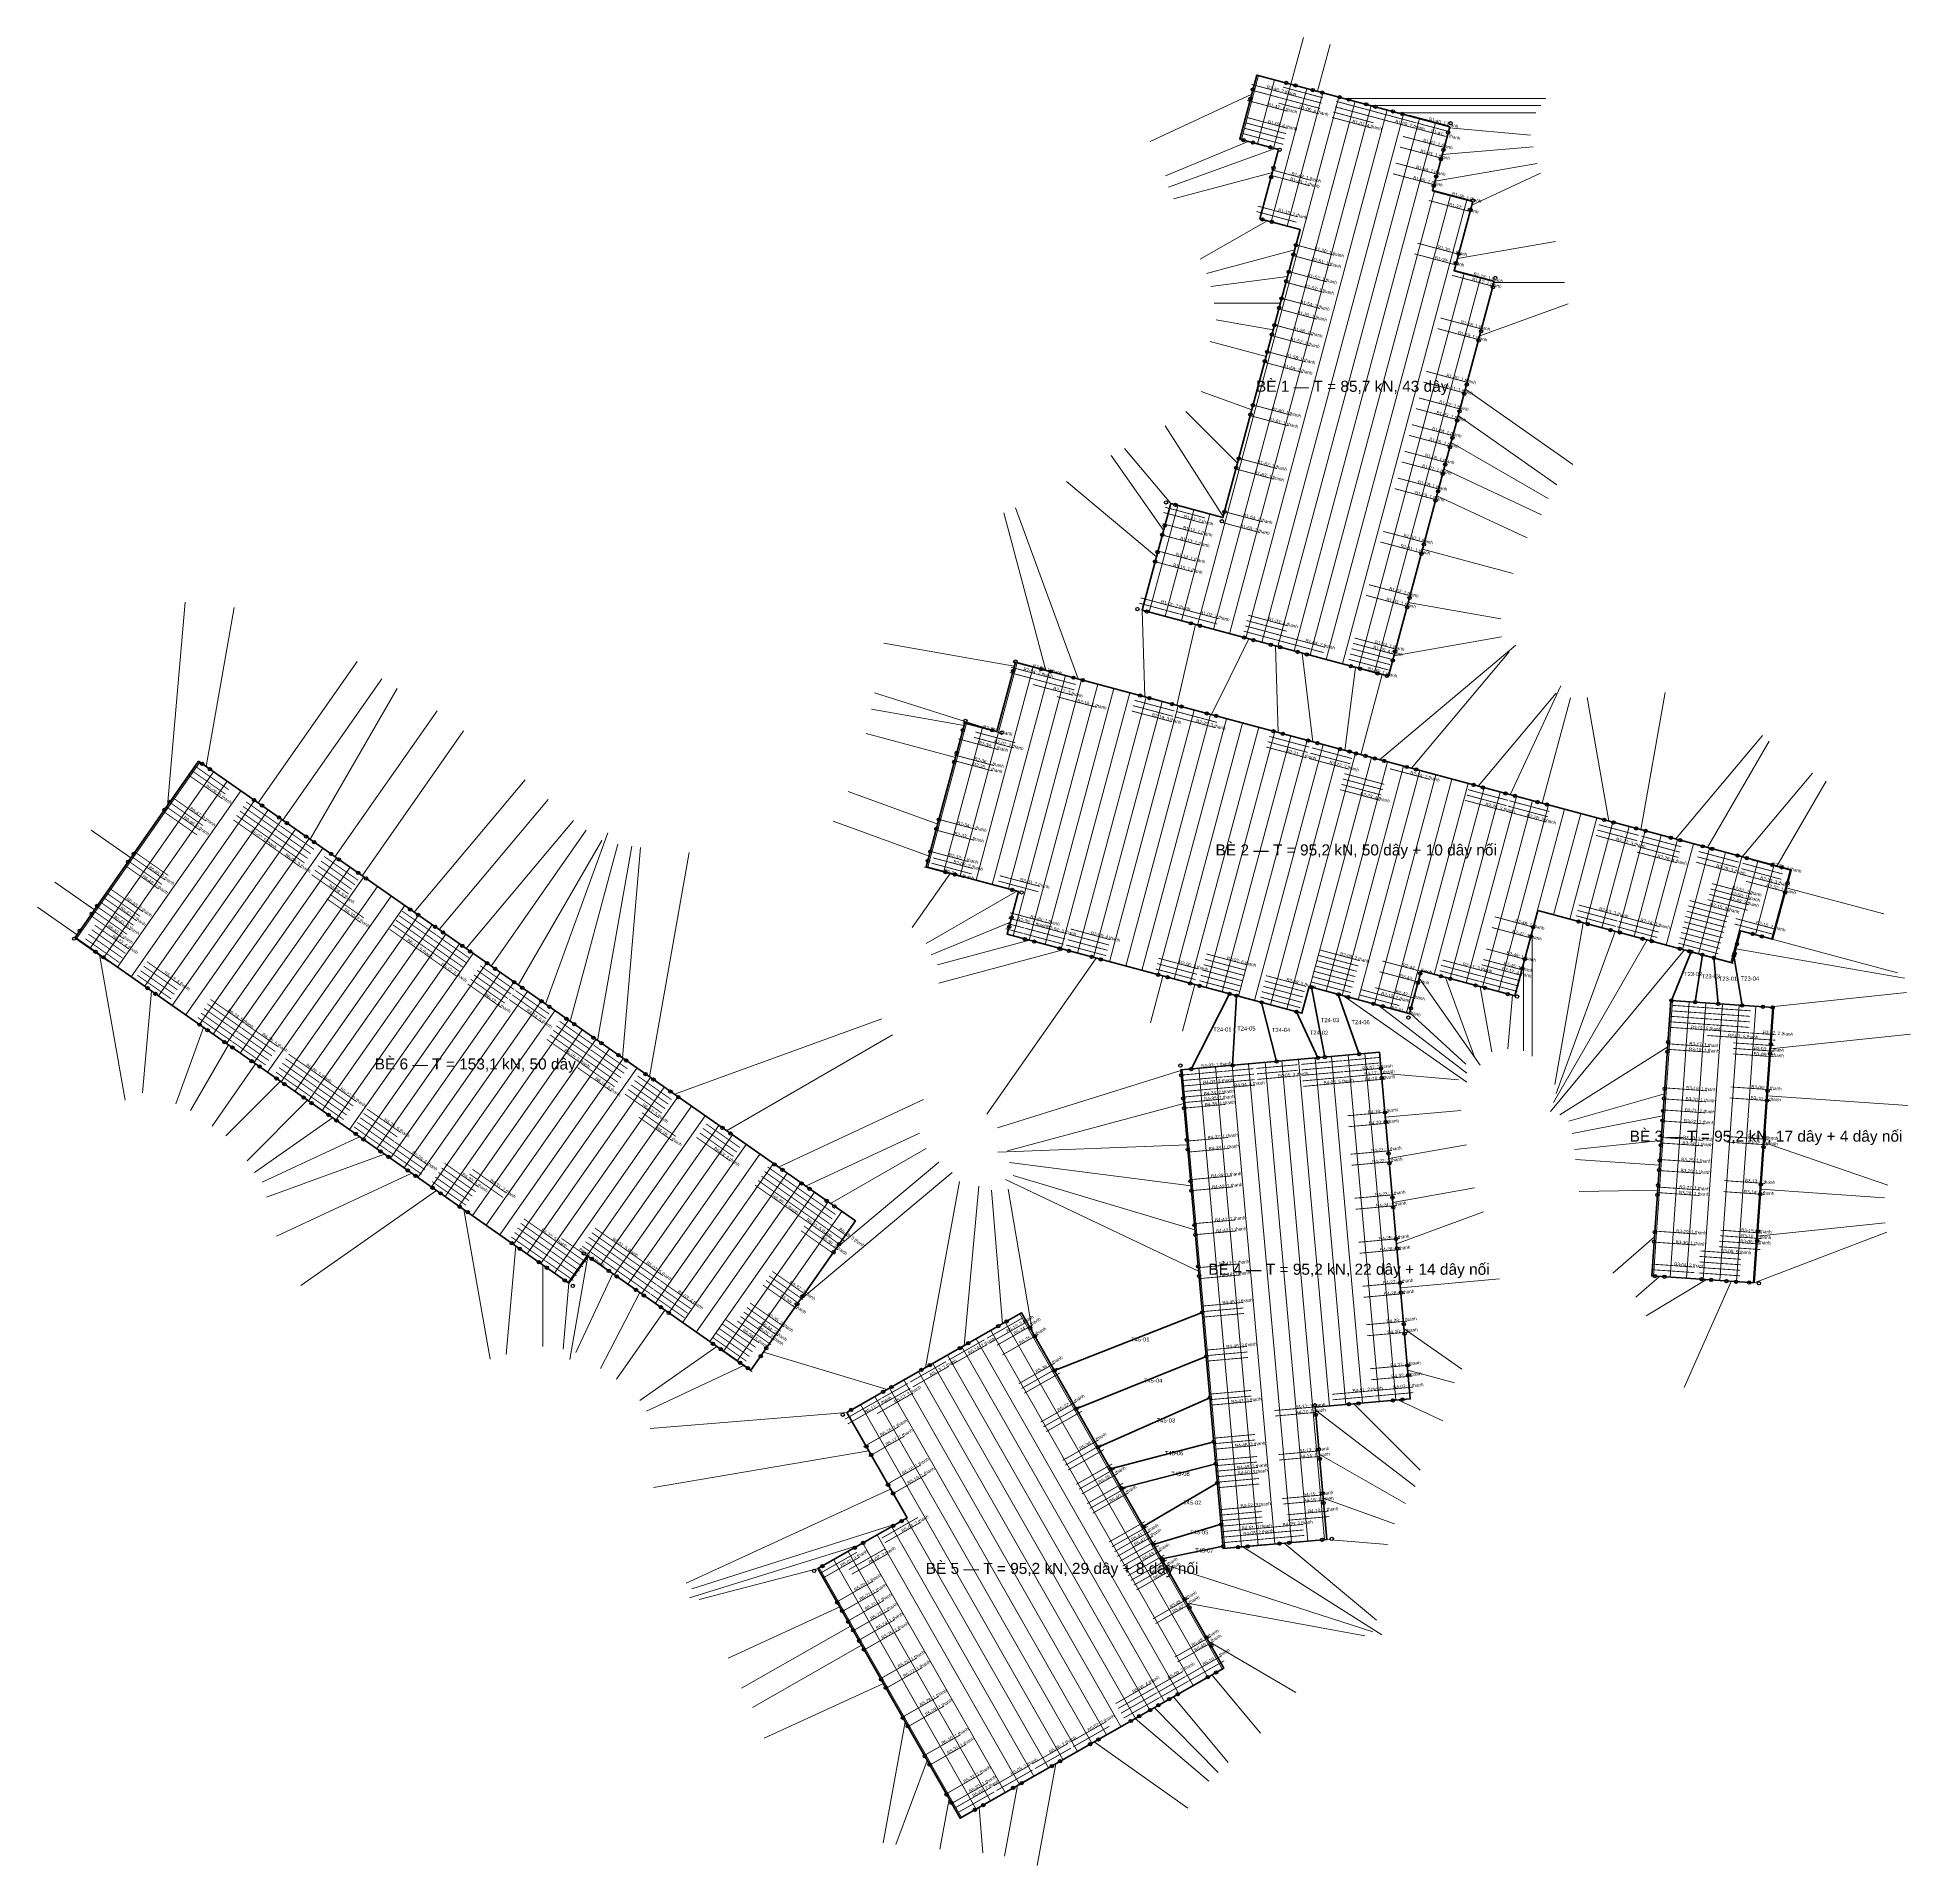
# Model space of a CAD drawing. Header units: metres. Extents: x -507 to 550, y -125 to 537.
# Drawn here: x -507 to 171, y -125 to 537 of the extents above; entities that cross this region are included whole.
import ezdxf

# ---------------------------------------------------------------- set-up
doc = ezdxf.new("R2010")
doc.units = ezdxf.units.M
for name, color, linetype, lineweight in [('BE_PIN', 7, 'Continuous', 50), ('BICH_NEO', 1, 'Continuous', 25), ('DAY_NEO', 5, 'Continuous', 0), ('GIA_CUONG_40x60', 1, 'Continuous', 70), ('KHUNG_C52', 8, 'Continuous', 0)]:
    doc.layers.add(name, color=color, linetype=linetype, lineweight=lineweight)
doc.styles.add('VN', font='arial.ttf')

msp = doc.modelspace()

# ---------------------------------------------------------------- linework, layer by layer
at = {"layer": 'BE_PIN'}
for points in [[(-96.92, 368.37), (-107.28, 329.73), (-18.05, 305.83), (20.25, 448.78), (5.7, 452.68), (12.43, 477.79), (-2.12, 481.69), (4.1, 504.87), (-65.72, 523.58), (-71.94, 500.4), (-57.87, 496.63), (-64.6, 471.52), (-50.08, 467.63), (-78.03, 363.31)], [(-159.87, 285.85), (-171.46, 288.96), (-185.43, 236.81), (-152, 227.85), (-156.14, 212.39), (-49.44, 183.8), (-46.85, 193.48), (-10.43, 183.72), (-6.29, 199.16), (27.67, 190.06), (35.95, 220.97), (106.31, 202.12), (109.41, 213.68), (120.97, 210.58), (127.7, 235.7), (-153.15, 310.95)], [(-314.85, 86.07), (-308, 95.85), (-248.96, 54.51), (-211.1, 108.57), (-448.89, 275.07), (-493.59, 211.23)], [(114.29, 86.12), (121.27, 185.87), (84.21, 188.46), (77.24, 88.71)], [(-40.37, -6.72), (-44.62, 41.09), (-10.17, 44.16), (-21.32, 169.66), (-93.3, 163.26), (-77.89, -10.05)], [(-214.16, 39.27), (-192.39, 1.03), (-224.63, -17.33), (-173.16, -107.7), (-77.66, -53.31), (-150.9, 75.29)]]:
    msp.add_lwpolyline(points, close=True, dxfattribs=at)
at = {"layer": 'BICH_NEO'}
for centre in [(-68.05, 514.91), (-67.15, 518.29), (-55.08, 520.72), (-51.7, 519.82), (-45.42, 518.13), (-42.04, 517.23), (-35.76, 515.55), (-32.38, 514.65), (-26.1, 512.96), (-22.72, 512.06), (-16.44, 510.37), (-13.06, 509.47), (3.52, 502.71), (4.42, 506.09), (-70.51, 500.01), (-67.13, 499.11), (-60.85, 497.42), (-57.47, 496.52), (1.83, 496.43), (-59.67, 489.94), (0.93, 493.05), (-60.57, 486.56), (-1.66, 483.39), (-0.76, 486.77), (11.61, 474.72), (12.51, 478.1), (-63.7, 471.28), (-60.32, 470.38), (-51.6, 461.94), (-52.5, 458.56), (6.44, 455.4), (7.34, 458.78), (-55.09, 448.9), (-54.19, 452.28), (20.61, 450.12), (-56.78, 442.62), (19.71, 446.74), (-57.68, 439.24), (-60.27, 429.58), (-59.37, 432.96), (14.53, 427.42), (15.43, 430.8), (-62.86, 419.92), (-61.96, 423.3), (9.36, 408.1), (10.26, 411.48), (-68.03, 400.6), (-67.13, 403.98), (7.67, 401.82), (6.77, 398.44), (4.18, 388.78), (5.08, 392.16), (-73.21, 381.28), (-72.31, 384.66), (2.49, 382.5), (-0.1, 372.84), (1.59, 379.12), (-98.61, 368.82), (-95.23, 367.92), (-1, 369.46), (-99.06, 360.4), (-78.39, 361.97), (-77.49, 365.35), (-99.96, 357.02), (-5.27, 353.52), (-102.55, 347.36), (-101.65, 350.74), (-6.17, 350.14), (-10.45, 334.21), (-108.96, 330.18), (-105.58, 329.28), (-89.65, 325.01), (-11.35, 330.83), (-86.27, 324.11), (-70.33, 319.83), (-66.95, 318.93), (-60.67, 317.24), (-57.29, 316.34), (-51.01, 314.65), (-47.63, 313.75), (-16.53, 311.51), (-15.63, 314.89), (-153.99, 307.77), (-153.09, 311.15), (-143.77, 308.43), (-140.39, 307.53), (-132.17, 305.33), (-31.69, 309.48), (-28.31, 308.58), (-22.03, 306.89), (-18.65, 305.99), (-128.79, 304.43), (-108.03, 298.86), (-104.65, 297.96), (-96.44, 295.75), (-93.06, 294.85), (-83.88, 292.39), (-80.5, 291.49), (-172.17, 286.3), (-171.27, 289.68), (-161.56, 286.3), (-158.18, 285.4), (-59.73, 285.92), (-56.35, 285.02), (-174.37, 278.08), (-47.17, 282.55), (-43.79, 281.65), (-35.58, 279.45), (-32.2, 278.55), (-29.79, 277.89), (-447.62, 274.18), (-444.76, 272.18), (-175.27, 274.7), (-26.41, 276.99), (-23.03, 276.08), (-19.65, 275.18), (-11.43, 272.98), (-8.05, 272.08), (12.71, 266.51), (16.09, 265.61), (-461.19, 257.5), (-459.19, 260.36), (-428.78, 260.99), (-425.92, 258.99), (24.31, 263.4), (27.69, 262.5), (35.9, 260.29), (39.28, 259.39), (-419.77, 254.68), (-416.91, 252.68), (-181.74, 250.56), (-180.84, 253.94), (60.04, 253.82), (63.42, 252.92), (71.64, 250.72), (-409.94, 247.8), (-407.08, 245.8), (75.02, 249.82), (84.19, 247.35), (87.57, 246.45), (95.78, 244.25), (-474.38, 238.66), (-472.38, 241.52), (-400.93, 241.49), (-398.07, 239.49), (-184.85, 238.97), (-183.95, 242.35), (99.16, 243.35), (108.34, 240.88), (111.72, 239.98), (120.9, 237.52), (-391.1, 234.6), (-388.24, 232.6), (-178.41, 234.92), (-175.03, 234.02), (124.28, 236.62), (126.41, 230.91), (-154.27, 228.45), (-150.89, 227.55), (125.51, 227.53), (-487.57, 219.82), (-485.57, 222.68), (-372.26, 221.41), (-369.4, 219.41), (-154.5, 218.52), (50.75, 217), (-493.88, 210.81), (-491.88, 213.67), (-363.25, 215.1), (-360.39, 213.1), (-155.4, 215.14), (-149.71, 210.67), (-146.33, 209.77), (33.45, 211.63), (34.35, 215.01), (54.13, 216.1), (62.35, 213.9), (65.73, 213), (73.94, 210.79), (77.32, 209.89), (113.77, 212.51), (117.15, 211.61), (-486.2, 206.05), (-483.34, 204.05), (-353.42, 208.22), (-350.56, 206.22), (-137.16, 207.3), (-133.78, 206.4), (-125.56, 204.2), (-122.18, 203.3), (31.24, 203.42), (87.46, 207.17), (90.84, 206.27), (91.56, 206.07), (95.6, 204.98), (99.77, 203.87), (106.97, 204.6), (107.21, 205.48), (108.11, 208.86), (-344.41, 201.91), (-341.55, 199.91), (-101.42, 197.73), (-98.04, 196.83), (-6.56, 198.19), (0.94, 197.22), (4.32, 196.32), (30.34, 200.04), (-467.36, 192.86), (-464.5, 190.86), (-334.58, 195.03), (-331.72, 193.03), (-89.82, 194.62), (-86.44, 193.72), (-75.58, 190.81), (-73.16, 190.16), (-45.96, 193.24), (-36.3, 190.65), (-36.05, 190.58), (-32.67, 189.68), (-7.46, 194.81), (13.49, 193.86), (16.87, 192.96), (25.09, 190.75), (28.47, 189.85), (-324.75, 188.14), (-321.89, 186.14), (-63.99, 187.7), (-51.43, 184.34), (-23.5, 187.22), (-20.12, 186.32), (-9.93, 185.63), (84.35, 188.45), (93, 187.84), (101.31, 187.26), (110, 186.65), (117.51, 186.13), (121.01, 185.89), (-448.52, 179.67), (-445.66, 177.67), (-315.73, 181.83), (-312.87, 179.83), (-10.83, 182.25), (-439.51, 173.36), (-436.65, 171.36), (-305.91, 174.95), (-303.05, 172.95), (-28.71, 169), (82.92, 169.88), (83.16, 173.38), (120.1, 169.16), (120.34, 172.66), (-429.68, 166.48), (-426.82, 164.48), (-296.89, 168.64), (-294.03, 166.64), (-93.43, 164.85), (-89.47, 163.6), (-74.53, 164.93), (-58.59, 166.35), (-43.65, 167.68), (-41.16, 167.9), (-20.8, 163.84), (-420.67, 160.17), (-417.81, 158.17), (-287.06, 161.76), (-284.2, 159.76), (-278.05, 155.45), (-93.13, 161.37), (-20.5, 160.36), (81.97, 156.43), (119.16, 155.7), (-410.84, 153.29), (-407.98, 151.29), (-275.19, 153.45), (-92.37, 152.89), (-92.07, 149.41), (81.73, 152.93), (118.92, 152.2), (-401.83, 146.98), (-398.97, 144.98), (-259.21, 142.26), (-19.39, 147.91), (-19.09, 144.43), (81.17, 144.95), (81.41, 148.45), (-392, 140.09), (-389.14, 138.09), (-256.35, 140.26), (-91.04, 137.95), (80.54, 135.97), (80.78, 139.47), (117.73, 135.25), (117.97, 138.75), (-382.99, 133.78), (-380.13, 131.78), (-240.37, 129.07), (-90.74, 134.47), (-18.06, 132.96), (-17.76, 129.48), (80.16, 130.49), (-373.16, 126.9), (-370.3, 124.9), (-237.51, 127.07), (-230.54, 122.18), (-89.71, 123.01), (79.53, 121.51), (79.92, 126.99), (116.78, 121.79), (-364.14, 120.59), (-361.28, 118.59), (-227.68, 120.18), (-221.53, 115.87), (-89.41, 119.53), (-16.64, 117.03), (79.29, 118.01), (116.54, 118.29), (-354.31, 113.71), (-351.45, 111.71), (-218.67, 113.87), (-16.34, 113.55), (-88.3, 107.08), (-88, 103.6), (-15.31, 102.09), (78.34, 104.55), (115.36, 101.33), (115.6, 104.83), (-335.47, 100.52), (-332.61, 98.52), (-309.38, 96.81), (-306.52, 94.81), (-218.99, 97.3), (-216.99, 100.16), (-15.01, 98.61), (78.1, 101.05), (-325.64, 93.63), (-322.78, 91.63), (-300.36, 90.5), (-297.5, 88.5), (-86.97, 92.13), (-86.67, 88.65), (78.36, 88.63), (81.86, 88.39), (-316.28, 87.07), (-313.42, 85.07), (-290.53, 83.62), (-287.67, 81.62), (-230.18, 81.32), (-13.9, 86.15), (-13.6, 82.67), (95.31, 87.45), (98.81, 87.21), (104.29, 86.82), (107.79, 86.58), (112.54, 86.24), (116.04, 86), (-281.52, 77.31), (-278.66, 75.31), (-232.18, 78.46), (-85.49, 75.45), (-159.37, 70.47), (-156.33, 72.21), (-147.81, 69.85), (-12.57, 71.21), (-12.27, 67.73), (-262.68, 64.12), (-259.82, 62.12), (-243.37, 62.48), (-173.27, 62.55), (-170.23, 64.29), (-146.07, 66.81), (-252.85, 57.23), (-249.99, 55.23), (-245.37, 59.62), (-187.17, 54.63), (-184.13, 56.37), (-139.02, 54.43), (-84.07, 59.52), (-11.24, 56.27), (-198.04, 48.45), (-10.94, 52.79), (-212.64, 40.14), (-201.08, 46.71), (-131.1, 40.53), (-82.75, 44.57), (-44.68, 41.84), (-32.41, 42.18), (-28.93, 42.48), (-16.48, 43.6), (-13, 43.9), (-215.68, 38.4), (-44.38, 38.36), (-207.11, 26.88), (-123.19, 26.62), (-81.33, 28.64), (-205.37, 23.84), (-80.62, 20.67), (-43.26, 25.9), (-42.96, 22.42), (-199.2, 12.98), (-118.73, 18.8), (-80, 13.7), (-197.46, 9.94), (-114.77, 11.85), (-41.85, 9.96), (-41.55, 6.48), (-194.34, -0.08), (-197.38, -1.82), (-106.85, -2.05), (-78.67, -1.24), (-42.11, -6.87), (-38.63, -6.57), (-211.29, -9.74), (-208.25, -8), (-103.14, -8.57), (-100.17, -13.78), (-77.96, -9.21), (-72.5, -9.57), (-69.02, -9.27), (-57.56, -8.24), (-54.08, -7.94), (-226.06, -18.15), (-223.02, -16.41), (-99.81, -14.43), (-98.07, -17.47), (-217.63, -29.62), (-215.89, -32.66), (-91.89, -28.34), (-90.15, -31.38), (-213.67, -36.58), (-211.93, -39.62), (-209.71, -43.53), (-207.97, -46.57), (-83.97, -42.24), (-82.23, -45.28), (-201.8, -57.43), (-200.06, -60.47), (-83.53, -56.66), (-80.49, -54.92), (-101.35, -66.8), (-97.43, -64.58), (-94.39, -62.84), (-193.88, -71.33), (-192.14, -74.37), (-111.34, -72.5), (-108.3, -70.76), (-104.39, -68.54), (-126.11, -80.91), (-123.07, -79.17), (-185.96, -85.24), (-184.22, -88.28), (-136.97, -87.09), (-150.88, -95.01), (-140.01, -88.83), (-178.04, -99.14), (-176.3, -102.18), (-153.92, -96.75), (-167.82, -104.67), (-164.78, -102.93)]:
    msp.add_circle(centre, 0.6, dxfattribs=at)
at = {"layer": 'DAY_NEO'}
for p, q in [((-53.39, 520.27), (-48.86, 537.18)), ((-43.73, 517.68), (-39.2, 534.59)), ((-67.6, 516.6), (-104.3, 499.47)), ((-34.07, 515.1), (38.93, 515.09)), ((-24.41, 512.51), (37.09, 512.5)), ((-14.75, 509.92), (35.25, 509.92)), ((3.97, 504.4), (33.36, 501.83)), ((-68.82, 499.56), (-98.84, 487.11)), ((-59.16, 496.97), (-97.69, 482.96)), ((1.38, 494.74), (34.25, 497.62)), ((-1.21, 485.08), (35.72, 491.59)), ((-60.12, 488.25), (-95.86, 478.68)), ((12.06, 476.41), (36.98, 488.03)), ((-62.01, 470.83), (-86.26, 456.83)), ((6.89, 457.09), (42.34, 463.34)), ((-52.05, 460.25), (-83.93, 451.71)), ((-54.64, 450.59), (-82.4, 446.93)), ((20.16, 448.43), (45.66, 448.43)), ((-57.23, 440.93), (-81.23, 440.93)), ((-59.82, 431.27), (-80.5, 434.92)), ((14.98, 429.11), (46.93, 440.74)), ((-62.41, 421.61), (-82.69, 427.05)), ((-67.58, 402.29), (-85.9, 408.96)), ((9.81, 409.79), (48.72, 382.54)), ((-72.76, 382.97), (-91.5, 401.71)), ((7.22, 400.13), (42.85, 375.18)), ((-77.94, 363.66), (-98.9, 396.55)), ((-96.92, 368.37), (-113.63, 388.29)), ((4.63, 390.47), (39.7, 370.22)), ((-99.51, 358.71), (-118.44, 385.74)), ((2.04, 380.81), (37.38, 364.32)), ((-102.1, 349.05), (-134.65, 376.37)), ((-130.48, 304.88), (-153.08, 366.89)), ((-0.55, 371.15), (32.08, 355.94)), ((-142.08, 307.98), (-157.35, 364.97)), ((-5.72, 351.83), (27.12, 343.03)), ((-460.19, 258.93), (-453.74, 332.65)), ((-10.9, 332.52), (22.58, 326.61)), ((-446.19, 273.18), (-436.03, 330.79)), ((-107.27, 329.73), (-106.8, 314.08)), ((-87.96, 324.56), (-91.35, 309.93)), ((-68.64, 319.38), (-75.41, 305.66)), ((-16.08, 313.2), (22.82, 320.06)), ((-153.54, 309.46), (-200.81, 317.79)), ((-106.34, 298.41), (-106.8, 314.08)), ((-58.98, 316.79), (-58.51, 301.13)), ((-49.32, 314.2), (-47.4, 298.15)), ((-21.34, 275.63), (28.07, 317.09)), ((-9.74, 272.53), (25.62, 314.66)), ((-427.35, 259.99), (-391.49, 311.18)), ((-94.75, 295.3), (-91.35, 309.93)), ((-82.19, 291.94), (-75.41, 305.66)), ((-30, 309.03), (-31.94, 294.02)), ((-20.34, 306.44), (-24.22, 291.94)), ((-418.34, 253.68), (-382.48, 304.87)), ((-408.51, 246.8), (-376.99, 301.35)), ((-159.87, 285.85), (-204.22, 299.82)), ((-58.04, 285.47), (-58.51, 301.13)), ((14.4, 266.06), (42.69, 299.76)), ((26, 262.95), (44.37, 302.38)), ((73.33, 250.27), (82.08, 300.01)), ((-399.5, 240.49), (-362.49, 293.31)), ((-171.72, 287.99), (-205.21, 293.88)), ((-45.48, 282.1), (-47.4, 298.15)), ((-33.89, 279), (-31.94, 294.02)), ((-28.1, 277.44), (-24.22, 291.94)), ((37.59, 259.84), (47.81, 297.99)), ((61.73, 253.37), (53.83, 298.18)), ((-389.67, 233.6), (-352.96, 286.03)), ((-174.82, 276.39), (-207.18, 285.06)), ((85.88, 246.9), (117.37, 284.44)), ((97.47, 243.8), (119.72, 282.34)), ((-370.83, 220.41), (-330.66, 268.29)), ((110.03, 240.43), (135.42, 270.69)), ((122.59, 237.07), (140.34, 267.81)), ((-361.82, 214.1), (-322.29, 261.21)), ((-181.29, 252.25), (-213.71, 264.05)), ((-351.99, 207.22), (-313.09, 253.55)), ((-184.4, 240.66), (-219.17, 253.31)), ((-473.38, 240.09), (-487.72, 250.13)), ((-342.98, 200.91), (-308.55, 250.05)), ((-333.15, 194.03), (-302.89, 246.42)), ((-323.32, 187.14), (-300.75, 249.16)), ((-314.3, 180.83), (-297.12, 245.07)), ((-304.48, 173.95), (-292.07, 244.36)), ((-295.46, 167.64), (-288.83, 243.85)), ((-285.63, 160.76), (-271.32, 242.01)), ((-486.57, 221.25), (-500.91, 231.29)), ((-176.72, 234.47), (-190.49, 214.81)), ((-152.58, 228), (-185.49, 209.01)), ((125.96, 229.22), (161.22, 219.78)), ((-492.88, 212.24), (-507.22, 222.28)), ((-154.95, 216.83), (-183.59, 204.97)), ((33.9, 213.32), (33.9, 168.32)), ((75.63, 210.34), (41.62, 151.45)), ((52.44, 216.55), (42.13, 157.95)), ((64.04, 213.45), (42.67, 154.72)), ((115.46, 212.06), (166.17, 198.48)), ((-484.77, 205.05), (-475.49, 152.36)), ((-148.02, 210.22), (-181.34, 201.29)), ((-135.47, 206.85), (-180.86, 194.66)), ((-123.87, 203.75), (-163.44, 147.23)), ((89.15, 206.72), (40.59, 148.26)), ((107.66, 207.17), (168.73, 196.45)), ((-99.73, 197.28), (-104.26, 180.37)), ((2.63, 196.77), (13.23, 167.64)), ((30.79, 201.73), (30.79, 170.23)), ((-465.93, 191.86), (-469.17, 155)), ((-88.13, 194.17), (-92.66, 177.27)), ((-34.36, 190.13), (10.29, 158.87)), ((-7.01, 196.5), (15.07, 164.96)), ((15.18, 193.41), (19.36, 169.78)), ((26.78, 190.3), (25.08, 170.87)), ((119.26, 186.01), (169.48, 191.28)), ((-21.81, 186.77), (10.33, 162.13)), ((-10.38, 183.94), (9.9, 165.37)), ((-447.09, 178.67), (-457.18, 150.95)), ((-276.62, 154.45), (-201.45, 181.83)), ((-438.08, 172.36), (-451.83, 148.54)), ((-257.78, 141.26), (-197.6, 176.02)), ((83.04, 171.63), (44, 147)), ((120.22, 170.91), (170.94, 176.24)), ((-428.25, 165.48), (-444.01, 142.95)), ((-93.28, 163.11), (-159.58, 142.25)), ((-419.24, 159.17), (-439.03, 139.36)), ((-20.65, 162.1), (7.25, 159.7)), ((-409.41, 152.29), (-431.32, 130.36)), ((-238.94, 128.07), (-186.38, 152.59)), ((-92.22, 151.15), (-155.96, 134.01)), ((81.85, 154.68), (47.25, 144.76)), ((119.04, 153.95), (169.92, 150.39)), ((-400.4, 145.98), (-428.65, 126.18)), ((-19.24, 146.17), (8.15, 148.59)), ((81.29, 146.7), (48.41, 140.31)), ((-390.57, 139.09), (-425.91, 122.6)), ((-229.11, 121.18), (-187.88, 140.43)), ((-90.89, 136.21), (-159.5, 133.5)), ((-17.91, 131.22), (10.15, 136.21)), ((80.66, 137.72), (49.33, 134.43)), ((117.85, 137), (162.76, 121.54)), ((-381.56, 132.78), (-424.31, 117.21)), ((-220.1, 114.87), (-185.46, 134.87)), ((-217.99, 98.73), (-180.83, 129.89)), ((-89.56, 121.27), (-155.29, 129.79)), ((80.04, 128.74), (49.61, 130.87)), ((-371.73, 125.9), (-420.67, 103.07)), ((-231.18, 79.89), (-176.01, 126.16)), ((-185.65, 55.5), (-173.38, 122.89)), ((-86.82, 90.39), (-156.76, 123.62)), ((-88.15, 105.34), (-153.9, 125.01)), ((-362.71, 119.59), (-411.87, 85.19)), ((-171.75, 63.42), (-166.36, 121.17)), ((-157.85, 71.34), (-161.8, 119.68)), ((-146.94, 68.33), (-155.77, 120.08)), ((-16.49, 115.29), (13.05, 120.54)), ((79.41, 119.76), (50.91, 119.26)), ((116.66, 120.04), (161.55, 116.9)), ((-352.88, 112.71), (-343.33, 58.55)), ((-15.16, 100.35), (16.3, 111.85)), ((78.22, 102.8), (63.13, 89.68)), ((114.29, 86.12), (162.37, 104.58)), ((115.48, 103.08), (161.73, 107.94)), ((-334.04, 99.52), (-337.48, 60.17)), ((-307.95, 95.81), (-314.53, 58.38)), ((-324.21, 92.63), (-324.22, 63.13)), ((-298.93, 89.5), (-312.26, 60.96)), ((80.11, 88.51), (71.43, 80.96)), ((-314.85, 86.07), (-316.94, 62.16)), ((-289.1, 82.62), (-303.42, 55.13)), ((-13.75, 84.41), (22.11, 87.6)), ((97.06, 87.33), (75.2, 74.2)), ((106.04, 86.7), (88.96, 48.33)), ((-280.09, 76.31), (-297.58, 51.33)), ((-12.42, 69.47), (8.49, 54.87)), ((-261.25, 63.12), (-289.1, 43.62)), ((-244.37, 61.05), (-221.96, 54.32)), ((-251.42, 56.23), (-286.77, 39.76)), ((-199.56, 47.58), (-221.96, 54.32)), ((-11.09, 54.53), (5.82, 50.02)), ((-30.67, 42.33), (-6.61, 18.31)), ((-14.74, 43.75), (1.58, 36.17)), ((-214.16, 39.27), (-285.42, 33.43)), ((-44.53, 40.1), (-8.4, 12.44)), ((-206.24, 25.36), (-284.12, 12.11)), ((-43.11, 24.16), (-11.91, 6.21)), ((-198.33, 11.46), (-272.4, -22.55)), ((-41.7, 8.22), (-15.85, -1.15)), ((-195.86, -0.95), (-270.24, -24.68)), ((-40.37, -6.72), (-18.45, -8.61)), ((-209.77, -8.87), (-271.2, -27.86)), ((-70.76, -9.42), (-20.53, -41.32)), ((-55.82, -8.09), (-22.46, -36.01)), ((-224.54, -17.28), (-267.59, -28.54)), ((-98.94, -15.95), (-23.74, -40.16)), ((-216.76, -31.14), (-257.2, -49.7)), ((-91.02, -29.86), (-26.58, -41.62)), ((-212.8, -38.1), (-252.34, -60.61)), ((-208.84, -45.05), (-248.38, -67.56)), ((-83.1, -43.76), (-51.6, -62.2)), ((-200.93, -58.95), (-244.09, -78.78)), ((-82.01, -55.79), (-64.46, -76.96)), ((-102.87, -67.67), (-79.68, -91.14)), ((-95.91, -63.71), (-76.13, -87.58)), ((-193.01, -72.85), (-200.97, -116.63)), ((-109.82, -71.63), (-83.14, -94.28)), ((-124.59, -80.04), (-90.74, -104.05)), ((-185.09, -86.76), (-196.39, -117.23)), ((-138.49, -87.96), (-145.22, -124.85)), ((-177.17, -100.66), (-180.49, -118.86)), ((-152.4, -95.88), (-157.06, -121.46)), ((-166.3, -103.8), (-164.96, -120.25))]:
    msp.add_line(p, q, dxfattribs=at)
at = {"layer": 'DAY_NEO', "lineweight": 50}
for p, q in [((91.56, 206.07), (84.35, 188.45)), ((95.6, 204.98), (93, 187.84)), ((99.77, 203.87), (101.31, 187.26)), ((106.97, 204.6), (110, 186.65)), ((-75.58, 190.81), (-89.47, 163.6)), ((-73.16, 190.16), (-74.53, 164.93)), ((-45.96, 193.24), (-41.16, 167.9)), ((-36.3, 190.65), (-28.71, 169)), ((-63.99, 187.7), (-58.59, 166.35)), ((-51.43, 184.34), (-43.65, 167.68)), ((-85.49, 75.45), (-139.02, 54.43)), ((-84.07, 59.52), (-131.1, 40.53)), ((-82.75, 44.57), (-123.19, 26.62)), ((-81.33, 28.64), (-118.73, 18.8)), ((-80.62, 20.67), (-114.77, 11.85)), ((-80, 13.7), (-106.85, -2.05)), ((-78.67, -1.24), (-103.14, -8.57)), ((-77.96, -9.21), (-100.17, -13.78))]:
    msp.add_line(p, q, dxfattribs=at)
at = {"layer": 'GIA_CUONG_40x60', "const_width": 0.3}
for points in [[(-68.11, 518.23), (-57.49, 515.38)], [(-67.6, 520.16), (-56.98, 517.31)], [(-57.3, 515.33), (-42.81, 511.45)], [(-56.78, 517.26), (-42.29, 513.38)], [(-56.27, 519.19), (-41.78, 515.31)], [(-69.15, 514.36), (-54.66, 510.48)], [(-57.82, 513.4), (-43.33, 509.52)], [(-37.98, 510.15), (-23.49, 506.27)], [(-37.47, 512.09), (-22.98, 508.2)], [(-36.95, 514.02), (-22.46, 510.14)], [(-22.46, 510.14), (-7.97, 506.25)], [(-10.78, 509.08), (3.71, 505.2)], [(-70.66, 502.35), (-56.17, 498.46)], [(-70.14, 504.28), (-55.65, 500.4)], [(-69.63, 506.21), (-55.14, 502.33)], [(-69.11, 508.14), (-54.62, 504.26)], [(-38.5, 508.22), (-24.01, 504.34)], [(-22.97, 508.2), (-8.49, 504.32)], [(-8.29, 504.27), (2.67, 501.33)], [(-7.77, 506.2), (3.19, 503.26)], [(-13.89, 497.49), (0.6, 493.6)], [(-12.85, 501.35), (1.64, 497.47)], [(-60.53, 489.29), (-46.04, 485.4)], [(-15.44, 491.69), (-0.95, 487.81)], [(-61.04, 487.35), (-46.56, 483.47)], [(-16.48, 487.83), (-1.99, 483.95)], [(-2.45, 482), (12.04, 478.12)], [(-65.4, 476.1), (-50.91, 472.21)], [(-3.48, 478.14), (11.01, 474.26)], [(-65.91, 474.16), (-51.43, 470.28)], [(-52.21, 462.21), (-37.72, 458.33)], [(-7.62, 462.69), (6.87, 458.8)], [(-53.25, 458.35), (-38.76, 454.46)], [(-8.66, 458.82), (5.83, 454.94)], [(-55.83, 448.69), (-41.34, 444.81)], [(-54.8, 452.55), (-40.31, 448.67)], [(4.86, 451.06), (19.35, 447.18)], [(5.38, 452.99), (19.87, 449.11)], [(-57.39, 442.89), (-42.9, 439.01)], [(-58.42, 439.03), (-43.93, 435.15)], [(0.72, 435.6), (15.21, 431.72)], [(-61.01, 429.37), (-46.52, 425.49)], [(-59.97, 433.23), (-45.49, 429.35)], [(-0.32, 431.74), (14.17, 427.86)], [(-62.56, 423.57), (-48.07, 419.69)], [(-63.6, 419.71), (-49.11, 415.83)], [(-4.46, 416.29), (10.03, 412.4)], [(-5.49, 412.42), (9, 408.54)], [(-68.77, 400.39), (-54.29, 396.51)], [(-67.74, 404.25), (-53.25, 400.37)], [(-8.08, 402.76), (6.41, 398.88)], [(-7.04, 406.63), (7.44, 402.74)], [(-9.63, 396.97), (4.86, 393.08)], [(-12.22, 387.31), (2.27, 383.43)], [(-10.67, 393.1), (3.82, 389.22)], [(-73.95, 381.07), (-59.46, 377.19)], [(-72.92, 384.94), (-58.43, 381.05)], [(-13.26, 383.44), (1.23, 379.56)], [(-15.84, 373.79), (-1.36, 369.9)], [(-14.81, 377.65), (-0.32, 373.77)], [(-99.01, 367.08), (-84.52, 363.2)], [(-99.82, 361.09), (-85.33, 357.2)], [(-99.52, 365.15), (-85.03, 361.27)], [(-79.13, 361.75), (-64.64, 357.87)], [(-78.09, 365.62), (-63.6, 361.74)], [(-100.85, 357.22), (-86.37, 353.34)], [(-21.02, 354.47), (-6.53, 350.58)], [(-19.99, 358.33), (-5.5, 354.45)], [(-103.44, 347.56), (-88.95, 343.68)], [(-102.41, 351.43), (-87.92, 347.54)], [(-25.16, 339.01), (-10.67, 335.13)], [(-108.32, 332.31), (-93.83, 328.42)], [(-107.81, 334.24), (-93.32, 330.36)], [(-26.2, 335.15), (-11.71, 331.27)], [(-93.64, 328.37), (-80.14, 324.76)], [(-93.12, 330.3), (-79.63, 326.69)], [(-69.45, 326.03), (-54.96, 322.15)], [(-68.93, 327.96), (-54.44, 324.08)], [(-70.48, 322.17), (-55.99, 318.28)], [(-69.96, 324.1), (-55.47, 320.22)], [(-55.47, 320.22), (-40.98, 316.33)], [(-30.34, 319.69), (-15.85, 315.81)], [(-55.99, 318.28), (-41.5, 314.4)], [(-32.51, 311.99), (-18.02, 308.11)], [(-31.99, 313.92), (-17.5, 310.04)], [(-31.47, 315.86), (-16.98, 311.97)], [(-30.95, 317.79), (-16.46, 313.9)], [(-155.22, 307.18), (-146.49, 304.84)], [(-154.7, 309.11), (-145.97, 306.77)], [(-154.19, 311.04), (-139.7, 307.16)], [(-145.78, 306.72), (-131.29, 302.84)], [(-32.93, 310.03), (-18.44, 306.15)], [(-146.81, 302.86), (-132.33, 298.97)], [(-146.3, 304.79), (-131.81, 300.91)], [(-138.15, 298.46), (-123.66, 294.58)], [(-111.08, 293.28), (-96.59, 289.4)], [(-110.56, 295.21), (-96.07, 291.33)], [(-110.04, 297.14), (-95.55, 293.26)], [(-94.59, 293), (-80.1, 289.12)], [(-94.59, 293), (-80.1, 289.12)], [(-172.24, 288.96), (-157.75, 285.08)], [(-167.68, 285.66), (-153.2, 281.78)], [(-95.11, 291.07), (-80.62, 287.19)], [(-173.79, 283.16), (-159.3, 279.28)], [(-168.2, 283.73), (-153.71, 279.85)], [(-62.29, 280.21), (-47.81, 276.33)], [(-61.78, 282.14), (-47.29, 278.26)], [(-61.26, 284.07), (-46.77, 280.19)], [(-46.32, 278), (-31.83, 274.12)], [(-45.8, 279.93), (-31.31, 276.05)], [(-451.4, 271.72), (-439.11, 263.12)], [(-450.25, 273.36), (-437.97, 264.76)], [(-175.86, 275.44), (-161.37, 271.55)], [(-175.35, 277.37), (-160.86, 273.48)], [(-46.84, 276.07), (-32.35, 272.19)], [(-17.55, 272.36), (-3.06, 268.48)], [(-17.55, 272.35), (-3.06, 268.47)], [(-452.55, 270.08), (-440.26, 261.48)], [(-35.63, 264.78), (-21.14, 260.9)], [(-35.12, 266.72), (-20.63, 262.83)], [(-34.6, 268.65), (-20.11, 264.77)], [(-34.08, 270.58), (-19.59, 266.7)], [(10.7, 264.78), (25.19, 260.9)], [(-460.66, 258.67), (-448.37, 250.07)], [(-459.51, 260.31), (-447.22, 251.71)], [(-458.36, 261.95), (-446.08, 253.35)], [(-432.82, 258.71), (-420.53, 250.11)], [(-431.67, 260.35), (-419.39, 251.75)], [(9.66, 260.91), (24.15, 257.03)], [(10.18, 262.85), (24.67, 258.96)], [(25.16, 258.83), (39.64, 254.95)], [(25.67, 260.76), (40.16, 256.88)], [(-461.81, 257.03), (-449.52, 248.43)], [(-436.26, 253.8), (-423.98, 245.19)], [(-435.12, 255.44), (-422.83, 246.83)], [(-433.97, 257.07), (-421.68, 248.47)], [(-419.22, 251.63), (-407.1, 243.14)], [(-181.55, 254.19), (-167.07, 250.31)], [(24.64, 256.9), (39.13, 253.02)], [(58.03, 252.1), (72.52, 248.21)], [(-423.81, 245.08), (-411.69, 236.59)], [(-422.67, 246.72), (-410.54, 238.23)], [(-421.52, 248.36), (-409.4, 239.87)], [(-420.37, 249.99), (-408.25, 241.51)], [(-182.59, 250.33), (-168.1, 246.45)], [(56.99, 248.23), (71.48, 244.35)], [(57.51, 250.16), (72, 246.28)], [(72.45, 244.09), (86.94, 240.21)], [(72.97, 246.02), (87.45, 242.14)], [(73.48, 247.96), (87.97, 244.07)], [(-475.57, 237.37), (-463.28, 228.77)], [(-474.42, 239.01), (-462.14, 230.41)], [(-473.28, 240.65), (-460.99, 232.05)], [(-472.13, 242.29), (-459.84, 233.69)], [(-405.71, 237.29), (-393.42, 228.68)], [(-404.56, 238.92), (-392.27, 230.32)], [(-403.41, 240.56), (-391.13, 231.96)], [(-184.66, 242.61), (-170.17, 238.72)], [(-183.5, 238.16), (-169.01, 234.27)], [(-182.98, 240.09), (-168.49, 236.21)], [(71.93, 242.16), (86.42, 238.28)], [(93.21, 238.53), (107.7, 234.65)], [(93.73, 240.46), (108.22, 236.58)], [(94.25, 242.39), (108.74, 238.51)], [(110.19, 238.12), (124.68, 234.24)], [(113.45, 239.32), (127.94, 235.43)], [(-408, 234.01), (-395.72, 225.41)], [(-406.86, 235.65), (-394.57, 227.04)], [(-186.21, 236.81), (-171.72, 232.93)], [(-159.36, 231.69), (-144.87, 227.8)], [(-158.84, 233.62), (-144.35, 229.74)], [(99.01, 230.76), (113.5, 226.88)], [(109.15, 234.26), (123.64, 230.37)], [(109.67, 236.19), (124.16, 232.31)], [(111.38, 231.59), (125.87, 227.71)], [(-484.75, 224.27), (-472.46, 215.66)], [(-483.6, 225.91), (-471.31, 217.3)], [(-482.45, 227.54), (-470.17, 218.94)], [(-481.31, 229.18), (-469.02, 220.58)], [(-402.51, 225.28), (-390.23, 216.68)], [(-401.37, 226.92), (-389.08, 218.32)], [(90.97, 224.63), (105.46, 220.75)], [(97.45, 224.97), (111.94, 221.09)], [(97.97, 226.9), (112.46, 223.02)], [(98.49, 228.83), (112.98, 224.95)], [(-488.19, 219.35), (-475.9, 210.75)], [(-487.04, 220.99), (-474.76, 212.39)], [(-485.9, 222.63), (-473.61, 214.03)], [(-377.45, 217.5), (-365.16, 208.89)], [(-376.3, 219.14), (-364.01, 210.53)], [(-375.15, 220.77), (-362.87, 212.17)], [(-155.65, 218.27), (-149.37, 216.59)], [(-155.13, 220.2), (-140.64, 216.32)], [(20.41, 218.73), (34.9, 214.84)], [(49.77, 219.14), (64.26, 215.26)], [(50.29, 221.07), (64.78, 217.19)], [(50.81, 223), (65.3, 219.12)], [(65.27, 217.06), (79.75, 213.18)], [(65.78, 218.99), (80.27, 215.11)], [(88.91, 216.94), (103.4, 213.05)], [(89.42, 218.84), (103.91, 214.96)], [(89.94, 220.77), (104.43, 216.89)], [(90.45, 222.7), (104.94, 218.82)], [(107.66, 218.09), (122.15, 214.21)], [(-493.93, 211.16), (-481.64, 202.56)], [(-489.91, 210.79), (-477.62, 202.19)], [(-488.76, 212.43), (-476.47, 203.82)], [(-487.61, 214.07), (-475.33, 205.46)], [(-486.47, 215.7), (-474.18, 207.1)], [(-379.74, 214.22), (-367.45, 205.62)], [(-378.59, 215.86), (-366.31, 207.26)], [(-363.85, 210.42), (-351.73, 201.93)], [(-362.7, 212.06), (-350.58, 203.57)], [(-156.68, 214.41), (-150.41, 212.72)], [(-156.17, 216.34), (-149.89, 214.66)], [(-150.21, 212.67), (-135.72, 208.79)], [(-149.69, 214.6), (-135.21, 210.72)], [(-149.18, 216.54), (-134.69, 212.65)], [(-134.24, 210.46), (-119.75, 206.58)], [(-133.72, 212.4), (-119.23, 208.51)], [(-133.2, 214.33), (-118.72, 210.44)], [(19.37, 214.86), (33.86, 210.98)], [(64.75, 215.13), (79.24, 211.25)], [(87.36, 211.14), (101.84, 207.26)], [(87.87, 213.07), (102.36, 209.19)], [(88.39, 215), (102.88, 211.12)], [(107.14, 216.16), (121.63, 212.28)], [(-367.29, 205.5), (-355.17, 197.01)], [(-366.14, 207.14), (-354.02, 198.65)], [(-365, 208.78), (-352.87, 200.29)], [(-134.76, 208.53), (-120.27, 204.65)], [(-101.36, 203.73), (-86.87, 199.84)], [(-84.51, 203.35), (-70.02, 199.47)], [(-83.99, 205.28), (-69.5, 201.4)], [(-43.5, 204.8), (-29.01, 200.92)], [(-42.99, 206.74), (-28.5, 202.85)], [(17.3, 207.13), (31.79, 203.25)], [(86.84, 209.21), (101.33, 205.33)], [(92.29, 205.68), (106.77, 201.8)], [(-471.07, 197.6), (-458.78, 188.99)], [(-469.92, 199.24), (-457.63, 190.63)], [(-468.77, 200.87), (-456.49, 192.27)], [(-467.63, 202.51), (-455.34, 193.91)], [(-349.19, 197.71), (-336.9, 189.11)], [(-348.04, 199.35), (-335.75, 190.75)], [(-346.89, 200.99), (-334.61, 192.38)], [(-102.4, 199.86), (-87.91, 195.98)], [(-101.88, 201.79), (-87.39, 197.91)], [(-86.06, 197.55), (-71.57, 193.67)], [(-85.54, 199.49), (-71.05, 195.6)], [(-85.02, 201.42), (-70.54, 197.54)], [(-62.42, 197.43), (-47.93, 193.55)], [(-45.57, 197.08), (-31.09, 193.19)], [(-45.06, 199.01), (-30.57, 195.13)], [(-44.54, 200.94), (-30.05, 197.06)], [(-44.02, 202.87), (-29.53, 198.99)], [(-21.33, 198.86), (-6.84, 194.98)], [(-20.3, 202.72), (-5.81, 198.83)], [(0.44, 199.23), (14.93, 195.35)], [(0.96, 201.16), (15.44, 197.28)], [(1.47, 203.09), (15.96, 199.21)], [(15.64, 197.23), (29.11, 193.62)], [(15.65, 201.36), (30.14, 197.48)], [(16.16, 199.16), (29.62, 195.55)], [(16.27, 203.27), (30.76, 199.39)], [(-351.48, 194.43), (-339.2, 185.83)], [(-350.34, 196.07), (-338.05, 187.47)], [(-335.34, 190.46), (-323.06, 181.85)], [(-335.34, 190.46), (-323.06, 181.85)], [(-334.2, 192.1), (-321.91, 183.49)], [(-334.2, 192.1), (-321.91, 183.49)], [(-86.58, 195.62), (-72.09, 191.74)], [(-63.97, 191.64), (-49.48, 187.75)], [(-63.45, 193.57), (-48.96, 189.69)], [(-62.93, 195.5), (-48.45, 191.62)], [(-46.09, 195.14), (-31.6, 191.26)], [(-28.59, 190.45), (-14.1, 186.57)], [(-28.07, 192.39), (-13.58, 188.5)], [(-22.88, 193.07), (-8.39, 189.18)], [(15.12, 195.3), (28.59, 191.69)], [(-448.01, 183.89), (-435.72, 175.29)], [(-446.86, 185.53), (-434.58, 176.93)], [(-445.72, 187.17), (-433.43, 178.57)], [(-444.57, 188.81), (-432.28, 180.21)], [(-336.49, 188.82), (-324.2, 180.22)], [(-64.49, 189.7), (-50, 185.82)], [(-24.44, 187.27), (-9.95, 183.39)], [(84.28, 184.68), (99.25, 183.64)], [(84.42, 186.68), (99.39, 185.63)], [(99.45, 183.62), (112.87, 182.68)], [(99.59, 185.62), (113.01, 184.68)], [(-449.16, 182.26), (-436.87, 173.65)], [(-434.41, 176.81), (-422.29, 168.33)], [(-433.26, 178.45), (-421.14, 169.96)], [(-432.12, 180.09), (-419.99, 171.6)], [(-320.51, 177.63), (-308.23, 169.03)], [(-319.37, 179.27), (-307.08, 170.67)], [(-318.22, 180.91), (-305.93, 172.3)], [(83.86, 178.7), (98.83, 177.65)], [(84, 180.69), (98.97, 179.65)], [(84.14, 182.69), (99.11, 181.64)], [(99.03, 177.64), (112.46, 176.7)], [(99.17, 179.63), (112.6, 178.69)], [(99.31, 181.63), (112.74, 180.69)], [(112.66, 176.68), (122.14, 176.02)], [(-436.71, 173.54), (-424.58, 165.05)], [(-435.56, 175.18), (-423.44, 166.69)], [(-322.81, 174.35), (-310.52, 165.75)], [(-321.66, 175.99), (-309.37, 167.39)], [(-306.91, 170.55), (-294.79, 162.06)], [(-305.77, 172.19), (-293.64, 163.7)], [(83.21, 170.72), (98.17, 169.68)], [(83.35, 172.72), (98.31, 171.67)], [(97.35, 175.75), (112.32, 174.7)], [(106.66, 171.09), (121.62, 170.04)], [(106.8, 173.08), (121.76, 172.04)], [(112.52, 174.69), (122, 174.03)], [(-419.75, 164.11), (-407.46, 155.5)], [(-418.6, 165.75), (-406.32, 157.14)], [(-417.46, 167.38), (-405.17, 158.78)], [(-416.31, 169.02), (-404.02, 160.42)], [(-311.67, 164.11), (-299.38, 155.51)], [(-310.36, 165.64), (-298.23, 157.15)], [(-309.21, 167.27), (-297.09, 158.79)], [(-308.06, 168.91), (-295.94, 160.42)], [(-93.28, 163.4), (-78.34, 164.73)], [(-93, 161.41), (-78.06, 162.75)], [(-77.86, 162.76), (-66.89, 163.74)], [(-65.9, 163.83), (-50.95, 165.17)], [(-65.72, 161.84), (-50.78, 163.17)], [(-49.71, 165.28), (-34.77, 166.61)], [(-49.53, 163.28), (-34.59, 164.62)], [(-49.35, 161.29), (-34.41, 162.63)], [(-34.57, 166.63), (-21.08, 167.83)], [(-34.39, 164.64), (-20.9, 165.84)], [(-34.22, 162.64), (-20.72, 163.85)], [(106.62, 169.09), (121.58, 168.04)], [(-420.9, 162.47), (-408.61, 153.86)], [(-406.15, 157.03), (-394.03, 148.54)], [(-405.01, 158.67), (-392.88, 150.18)], [(-403.86, 160.3), (-391.74, 151.81)], [(-293.4, 156.2), (-281.11, 147.6)], [(-292.25, 157.84), (-279.96, 149.24)], [(-291.1, 159.48), (-278.82, 150.88)], [(-289.96, 161.12), (-277.67, 152.52)], [(-92.82, 159.42), (-77.88, 160.75)], [(-92.65, 157.43), (-77.71, 158.76)], [(-92.57, 155.43), (-81.5, 156.42)], [(-81.3, 156.43), (-66.36, 157.77)], [(-77.68, 160.77), (-66.72, 161.75)], [(-77.51, 158.78), (-66.54, 159.76)], [(-65.54, 159.85), (-50.6, 161.18)], [(-49.18, 159.3), (-34.24, 160.63)], [(-49, 157.31), (-34.06, 158.64)], [(-34.22, 160.64), (-19.27, 161.97)], [(-34.04, 158.64), (-19.1, 159.98)], [(82.23, 156.76), (97.19, 155.71)], [(105.78, 157.12), (120.74, 156.07)], [(-408.45, 153.75), (-396.32, 145.26)], [(-407.3, 155.39), (-395.18, 146.9)], [(-388.05, 149.23), (-375.76, 140.63)], [(-294.55, 154.57), (-282.26, 145.96)], [(-92.39, 153.44), (-77.45, 154.77)], [(-92.21, 151.44), (-77.27, 152.78)], [(-92.03, 149.45), (-77.09, 150.79)], [(81.95, 152.77), (96.91, 151.72)], [(105.5, 153.13), (120.46, 152.08)], [(-392.64, 142.68), (-380.35, 134.07)], [(-391.49, 144.32), (-379.2, 135.71)], [(-390.34, 145.95), (-378.05, 137.35)], [(-389.19, 147.59), (-376.91, 138.99)], [(-289.47, 146.13), (-277.18, 137.52)], [(-288.32, 147.77), (-276.03, 139.16)], [(-265.18, 143.77), (-252.89, 135.17)], [(-32.97, 146.69), (-18.03, 148.02)], [(-32.62, 142.71), (-17.67, 144.04)], [(81.39, 144.79), (96.36, 143.74)], [(81.67, 148.78), (96.64, 147.73)], [(-379.04, 135.6), (-366.91, 127.11)], [(-379.04, 135.6), (-366.91, 127.11)], [(-377.89, 137.24), (-365.77, 128.75)], [(-377.89, 137.24), (-365.77, 128.75)], [(-268.62, 138.85), (-256.33, 130.25)], [(-267.47, 140.49), (-255.19, 131.89)], [(-266.33, 142.13), (-254.04, 133.53)], [(-90.97, 137.5), (-76.03, 138.83)], [(80.83, 136.81), (95.8, 135.76)], [(80.97, 138.8), (95.94, 137.76)], [(104.38, 137.17), (119.35, 136.12)], [(104.52, 139.16), (119.49, 138.11)], [(-380.18, 133.96), (-368.06, 125.47)], [(-380.18, 133.96), (-368.06, 125.47)], [(-359.78, 129.44), (-347.49, 120.84)], [(-90.61, 133.51), (-75.67, 134.85)], [(-31.73, 132.75), (-16.79, 134.08)], [(-31.37, 128.76), (-16.43, 130.1)], [(80.42, 130.82), (95.38, 129.78)], [(-364.37, 122.89), (-352.08, 114.28)], [(-363.22, 124.52), (-350.94, 115.92)], [(-362.08, 126.16), (-349.79, 117.56)], [(-360.93, 127.8), (-348.64, 119.2)], [(-350.85, 125.63), (-338.57, 117.03)], [(-349.71, 127.27), (-337.42, 118.66)], [(-246.3, 123.22), (-234.01, 114.62)], [(-245.15, 124.86), (-232.86, 116.26)], [(-244, 126.5), (-231.72, 117.9)], [(-242.86, 128.14), (-230.57, 119.54)], [(-89.72, 123.55), (-74.78, 124.89)], [(80.14, 126.83), (95.1, 125.79)], [(103.41, 123.2), (118.37, 122.15)], [(-247.45, 121.59), (-235.16, 112.98)], [(-232.86, 116.26), (-220.57, 107.65)], [(-231.72, 117.9), (-219.43, 109.29)], [(-230.57, 119.53), (-218.28, 110.93)], [(-89.37, 119.57), (-74.43, 120.9)], [(-30.3, 116.81), (-15.36, 118.14)], [(79.58, 118.85), (94.54, 117.8)], [(79.72, 120.85), (94.68, 119.8)], [(103.13, 119.21), (118.09, 118.16)], [(-331.11, 109.36), (-318.82, 100.76)], [(-235.16, 112.98), (-222.87, 104.38)], [(-234.01, 114.62), (-221.72, 106.02)], [(-88.3, 107.62), (-73.36, 108.95)], [(-29.95, 112.83), (-15.01, 114.16)], [(-335.7, 102.81), (-323.41, 94.21)], [(-334.55, 104.45), (-322.27, 95.85)], [(-333.41, 106.09), (-321.12, 97.48)], [(-332.26, 107.73), (-319.97, 99.12)], [(-317.5, 102.27), (-305.21, 93.67)], [(-307.68, 102.72), (-295.39, 94.12)], [(-306.53, 104.36), (-294.25, 95.76)], [(-305.39, 106), (-293.1, 97.4)], [(-230.85, 105.08), (-218.56, 96.48)], [(-229.7, 106.72), (-217.41, 98.11)], [(-222.71, 104.26), (-216.27, 99.75)], [(-221.56, 105.9), (-215.12, 101.39)], [(-220.41, 107.54), (-213.97, 103.03)], [(-87.95, 103.63), (-73.01, 104.97)], [(-28.88, 100.87), (-13.94, 102.21)], [(78.6, 104.89), (93.57, 103.84)], [(102.01, 103.25), (116.98, 102.2)], [(102.15, 105.24), (117.12, 104.2)], [(-322.1, 95.73), (-312.06, 88.7)], [(-320.95, 97.37), (-310.91, 90.34)], [(-319.81, 99.01), (-309.76, 91.97)], [(-318.66, 100.65), (-308.62, 93.61)], [(-309.98, 99.45), (-297.69, 90.84)], [(-308.83, 101.09), (-296.54, 92.48)], [(-294.24, 95.76), (-281.96, 87.15)], [(-293.1, 97.4), (-280.81, 88.79)], [(-28.53, 96.89), (-13.59, 98.22)], [(78.32, 100.89), (93.29, 99.85)], [(94.64, 95.74), (109.61, 94.7)], [(94.78, 97.74), (109.75, 96.69)], [(101.63, 99.26), (116.6, 98.22)], [(101.77, 101.26), (116.74, 100.21)], [(-323.25, 94.09), (-313.2, 87.06)], [(-297.69, 90.84), (-285.4, 82.24)], [(-296.54, 92.48), (-284.25, 83.88)], [(-295.39, 94.12), (-283.1, 85.52)], [(-242.32, 88.7), (-230.03, 80.09)], [(-241.17, 90.34), (-228.88, 81.73)], [(-86.88, 91.68), (-71.94, 93.01)], [(-86.52, 87.7), (-71.58, 89.03)], [(77.73, 90.91), (92.69, 89.87)], [(77.87, 92.91), (92.83, 91.86)], [(94.22, 89.76), (109.19, 88.71)], [(94.36, 91.75), (109.33, 90.71)], [(94.5, 93.75), (109.47, 92.7)], [(-285.19, 82.1), (-272.91, 73.49)], [(-284.05, 83.73), (-271.76, 75.13)], [(-282.9, 85.37), (-270.61, 76.77)], [(-281.75, 87.01), (-269.47, 78.41)], [(-244.61, 85.42), (-232.33, 76.82)], [(-243.47, 87.06), (-231.18, 78.45)], [(-27.46, 84.94), (-12.52, 86.27)], [(-27.1, 80.95), (-12.16, 82.29)], [(-251.5, 75.59), (-239.21, 66.99)], [(-250.35, 77.23), (-238.06, 68.63)], [(-249.2, 78.87), (-236.91, 70.26)], [(-85.63, 77.74), (-70.69, 79.07)], [(-85.46, 75.74), (-70.52, 77.08)], [(-85.28, 73.75), (-70.34, 75.09)], [(-261.73, 68.1), (-249.44, 59.5)], [(-260.58, 69.74), (-248.29, 61.14)], [(-259.43, 71.38), (-247.14, 62.78)], [(-258.28, 73.02), (-246, 64.42)], [(-253.87, 72.37), (-241.58, 63.77)], [(-252.72, 74.01), (-240.44, 65.41)], [(-163.49, 66.08), (-150.46, 73.51)], [(-162.49, 64.34), (-149.46, 71.78)], [(-159.87, 63.54), (-146.84, 70.97)], [(-26.21, 70.99), (-11.27, 72.33)], [(-25.86, 67.01), (-10.92, 68.34)], [(-262.87, 66.47), (-250.59, 57.86)], [(-260.67, 62.48), (-248.39, 53.88)], [(-177.38, 58.16), (-164.35, 65.59)], [(-176.39, 56.42), (-163.36, 63.85)], [(-157.89, 60.06), (-144.86, 67.5)], [(-84.21, 61.8), (-69.27, 63.13)], [(-84.03, 59.81), (-69.09, 61.14)], [(-191.28, 50.23), (-178.25, 57.66)], [(-190.29, 48.49), (-177.26, 55.92)], [(-151.94, 49.64), (-138.92, 57.07)], [(-150.95, 47.9), (-137.92, 55.33)], [(-83.86, 57.82), (-68.92, 59.15)], [(-24.79, 55.06), (-9.85, 56.39)], [(-201.64, 44.32), (-192.15, 49.73)], [(-200.65, 42.58), (-191.16, 47.99)], [(-149.96, 46.17), (-136.93, 53.6)], [(-24.44, 51.07), (-9.5, 52.4)], [(-23.37, 47.15), (-9.24, 48.41)], [(-214.84, 36.79), (-201.82, 44.22)], [(-213.85, 35.05), (-200.82, 42.48)], [(-203.2, 38.82), (-190.17, 46.26)], [(-144.02, 35.74), (-130.99, 43.17)], [(-143.03, 34), (-130, 41.44)], [(-82.79, 45.86), (-67.85, 47.2)], [(-82.61, 43.87), (-67.67, 45.2)], [(-82.43, 41.88), (-67.49, 43.21)], [(-59.3, 39.93), (-44.36, 41.26)], [(-38.51, 45.8), (-23.57, 47.13)], [(-38.33, 43.81), (-23.39, 45.14)], [(-23.19, 45.16), (-9.06, 46.42)], [(-208.24, 26.74), (-195.21, 34.17)], [(-142.04, 32.27), (-129.01, 39.7)], [(-59.13, 37.94), (-44.19, 39.27)], [(-206.26, 23.27), (-193.23, 30.7)], [(-136.09, 21.84), (-123.06, 29.28)], [(-135.1, 20.11), (-122.07, 27.54)], [(-81.37, 29.93), (-66.43, 31.26)], [(-81.19, 27.93), (-66.25, 29.27)], [(-81.01, 25.94), (-66.07, 27.28)], [(-200.31, 12.84), (-187.28, 20.27)], [(-134.11, 18.37), (-121.08, 25.8)], [(-131.14, 13.16), (-118.11, 20.59)], [(-80.66, 21.96), (-65.72, 23.29)], [(-80.48, 19.97), (-65.54, 21.3)], [(-57.88, 23.99), (-42.94, 25.32)], [(-57.7, 22), (-42.76, 23.33)], [(-198.33, 9.37), (-185.3, 16.8)], [(-130.14, 11.42), (-117.12, 18.85)], [(-129.15, 9.68), (-116.12, 17.11)], [(-127.17, 6.21), (-114.14, 13.64)], [(-80.3, 17.97), (-65.36, 19.31)], [(-80.12, 15.98), (-65.18, 17.32)], [(-79.95, 13.99), (-65, 15.32)], [(-126.18, 4.47), (-113.15, 11.9)], [(-125.19, 2.73), (-112.16, 10.17)], [(-79.77, 12), (-64.83, 13.33)], [(-56.46, 8.05), (-41.52, 9.39)], [(-56.28, 6.06), (-41.34, 7.4)], [(-201.48, -6.24), (-188.45, 1.19)], [(-79.06, 4.03), (-64.12, 5.36)], [(-78.88, 2.04), (-63.94, 3.37)], [(-78.7, 0.05), (-63.76, 1.38)], [(-54.64, 2.19), (-39.7, 3.53)], [(-54.46, 0.2), (-39.52, 1.53)], [(-200.49, -7.98), (-187.46, -0.55)], [(-119.24, -7.69), (-106.22, -0.26)], [(-118.25, -9.43), (-105.22, -2)], [(-117.26, -11.16), (-104.23, -3.73)], [(-116.27, -12.9), (-103.24, -5.47)], [(-78.52, -1.95), (-63.58, -0.61)], [(-78.35, -3.94), (-64.04, -2.66)], [(-78.07, -5.92), (-63.13, -4.59)], [(-77.89, -7.91), (-62.95, -6.58)], [(-63.84, -2.64), (-48.9, -1.31)], [(-62.93, -4.57), (-48.72, -3.3)], [(-62.75, -6.56), (-48.54, -5.29)], [(-223.56, -18.84), (-210.53, -11.4)], [(-222.56, -20.57), (-209.53, -13.14)], [(-213.4, -17.65), (-200.37, -10.21)], [(-212.41, -19.38), (-199.38, -11.95)], [(-115.28, -14.64), (-102.25, -7.21)], [(-114.29, -16.38), (-101.26, -8.94)], [(-113.3, -18.11), (-100.27, -10.68)], [(-112.31, -19.85), (-99.28, -12.42)], [(-77.81, -9.92), (-62.87, -8.58)], [(-111.32, -21.59), (-98.29, -14.16)], [(-110.33, -23.33), (-97.3, -15.89)], [(-109.34, -25.06), (-96.31, -17.63)], [(-217.7, -29.31), (-204.67, -21.88)], [(-215.71, -32.78), (-202.69, -25.35)], [(-213.73, -36.26), (-200.7, -28.83)], [(-211.75, -39.73), (-198.72, -32.3)], [(-103.39, -35.49), (-90.36, -28.05)], [(-102.4, -37.22), (-89.37, -29.79)], [(-209.77, -43.21), (-196.74, -35.77)], [(-207.79, -46.68), (-194.76, -39.25)], [(-95.46, -49.38), (-82.43, -41.95)], [(-94.47, -51.12), (-81.44, -43.69)], [(-201.84, -57.1), (-188.81, -49.67)], [(-199.86, -60.58), (-186.83, -53.15)], [(-91.31, -56.23), (-78.56, -48.95)], [(-90.32, -57.96), (-77.57, -50.69)], [(-116.93, -66.23), (-103.9, -58.8)], [(-115.94, -67.97), (-102.91, -60.54)], [(-102.73, -60.44), (-92.48, -54.59)], [(-101.74, -62.18), (-91.49, -56.33)], [(-100.75, -63.91), (-90.5, -58.06)], [(-193.91, -71), (-180.88, -63.57)], [(-191.93, -74.48), (-178.9, -67.05)], [(-114.95, -69.71), (-101.92, -62.28)], [(-113.96, -71.44), (-100.93, -64.01)], [(-133.18, -80.11), (-120.15, -72.68)], [(-132.19, -81.85), (-119.16, -74.42)], [(-185.99, -84.9), (-172.96, -77.47)], [(-184.01, -88.38), (-170.98, -80.94)], [(-147.08, -88.04), (-134.05, -80.6)], [(-146.09, -89.77), (-133.06, -82.34)], [(-178.06, -98.8), (-165.03, -91.37)], [(-176.08, -102.27), (-163.05, -94.84)], [(-160.98, -95.97), (-147.96, -88.54)], [(-159.99, -97.7), (-146.96, -90.27)], [(-174.88, -103.89), (-161.85, -96.46)], [(-173.89, -105.63), (-160.86, -98.2)]]:
    msp.add_lwpolyline(points, dxfattribs=at)
at = {"layer": 'KHUNG_C52'}
for p, q in [((-71.35, 500.24), (-65.14, 523.42)), ((-87.24, 324.37), (-36, 515.61)), ((-65.52, 498.68), (-59.31, 521.86)), ((-60.59, 470.45), (-47.65, 518.74)), ((-59.69, 497.12), (-53.48, 520.3)), ((-54.76, 468.88), (-41.82, 517.17)), ((-81.41, 322.8), (-30.17, 514.05)), ((-75.58, 321.24), (-24.34, 512.49)), ((-69.75, 319.68), (-18.51, 510.93)), ((-63.92, 318.12), (-12.68, 509.36)), ((-58.09, 316.56), (-6.85, 507.8)), ((-52.26, 314.99), (-1.02, 506.24)), ((-46.43, 313.43), (-1.4, 481.5)), ((-40.6, 311.87), (4.43, 479.93)), ((-34.78, 310.31), (10.26, 478.37)), ((-28.95, 308.75), (9.36, 451.7)), ((-23.12, 307.18), (15.19, 450.14)), ((-104.73, 329.05), (-94.37, 367.69)), ((-98.9, 327.49), (-88.55, 366.13)), ((-93.07, 325.93), (-82.72, 364.56)), ((-173.19, 233.53), (-152.49, 310.77)), ((-167.36, 231.96), (-146.66, 309.21)), ((-161.53, 230.4), (-140.83, 307.65)), ((-155.7, 228.84), (-135, 306.09)), ((-154.01, 211.82), (-129.17, 304.53)), ((-148.18, 210.26), (-123.34, 302.96)), ((-142.35, 208.7), (-117.51, 301.4)), ((-136.53, 207.14), (-111.69, 299.84)), ((-130.7, 205.58), (-105.86, 298.28)), ((-124.87, 204.01), (-100.03, 296.72)), ((-119.04, 202.45), (-94.2, 295.15)), ((-113.21, 200.89), (-88.37, 293.59)), ((-107.38, 199.33), (-82.54, 292.03)), ((-184.85, 236.65), (-170.88, 288.8)), ((-179.02, 235.09), (-165.05, 287.24)), ((-101.55, 197.77), (-76.71, 290.47)), ((-95.72, 196.2), (-70.88, 288.91)), ((-89.89, 194.64), (-65.05, 287.35)), ((-84.06, 193.08), (-59.22, 285.78)), ((-78.23, 191.52), (-53.39, 284.22)), ((-72.4, 189.96), (-47.56, 282.66)), ((-66.57, 188.39), (-41.73, 281.1)), ((-60.74, 186.83), (-35.9, 279.54)), ((-493.1, 210.88), (-448.39, 274.72)), ((-54.91, 185.27), (-30.07, 277.97)), ((-46.49, 193.38), (-24.25, 276.41)), ((-40.66, 191.82), (-18.42, 274.85)), ((-34.83, 190.26), (-12.59, 273.29)), ((-29, 188.7), (-6.76, 271.73)), ((-488.15, 207.42), (-443.45, 271.26)), ((-483.21, 203.96), (-438.51, 267.8)), ((-23.18, 187.13), (-0.93, 270.16)), ((-17.35, 185.57), (4.9, 268.6)), ((-11.52, 184.01), (10.73, 267.04)), ((-1.55, 197.89), (16.56, 265.48)), ((-478.27, 200.5), (-433.56, 264.34)), ((-473.32, 197.04), (-428.62, 260.88)), ((4.28, 196.33), (22.39, 263.92)), ((10.11, 194.77), (28.22, 262.35)), ((15.94, 193.21), (34.05, 260.79)), ((21.77, 191.64), (39.88, 259.23)), ((-468.38, 193.58), (-423.68, 257.42)), ((-463.43, 190.12), (-418.73, 253.96)), ((27.6, 190.08), (45.71, 257.67)), ((41.71, 219.43), (51.54, 256.11)), ((47.54, 217.87), (57.37, 254.54)), ((53.37, 216.31), (63.2, 252.98)), ((59.2, 214.74), (69.02, 251.42)), ((-458.49, 186.65), (-413.79, 250.49)), ((-453.55, 183.19), (-408.85, 247.03)), ((65.03, 213.18), (74.85, 249.86)), ((70.86, 211.62), (80.68, 248.3)), ((76.69, 210.06), (86.51, 246.73)), ((82.51, 208.5), (92.34, 245.17)), ((-448.6, 179.73), (-403.9, 243.57)), ((-443.66, 176.27), (-398.96, 240.11)), ((88.34, 206.93), (98.17, 243.61)), ((94.17, 205.37), (104, 242.05)), ((100, 203.81), (109.83, 240.49)), ((105.83, 202.25), (115.66, 238.92)), ((114.76, 212.25), (121.49, 237.36)), ((-438.72, 172.81), (-394.02, 236.65)), ((-433.77, 169.35), (-389.07, 233.19)), ((120.59, 210.69), (127.32, 235.8)), ((-428.83, 165.89), (-384.13, 229.72)), ((-423.89, 162.42), (-379.18, 226.26)), ((-418.94, 158.96), (-374.24, 222.8)), ((-414, 155.5), (-369.3, 219.34)), ((-409.05, 152.04), (-364.35, 215.88)), ((-404.11, 148.58), (-359.41, 212.42)), ((-399.17, 145.12), (-354.47, 208.96)), ((-394.22, 141.65), (-349.52, 205.49)), ((-389.28, 138.19), (-344.58, 202.03)), ((-384.34, 134.73), (-339.64, 198.57)), ((-379.39, 131.27), (-334.69, 195.11)), ((-374.45, 127.81), (-329.75, 191.65)), ((-369.51, 124.35), (-324.81, 188.19)), ((-364.56, 120.89), (-319.86, 184.72)), ((77.84, 88.67), (84.81, 188.42)), ((83.86, 88.25), (90.84, 187.99)), ((89.88, 87.83), (96.86, 187.57)), ((95.9, 87.41), (102.88, 187.15)), ((101.92, 86.99), (108.9, 186.73)), ((107.94, 86.56), (114.92, 186.31)), ((113.96, 86.14), (120.94, 185.89)), ((-359.62, 117.42), (-314.92, 181.26)), ((-354.68, 113.96), (-309.97, 177.8)), ((-349.73, 110.5), (-305.03, 174.34)), ((-344.79, 107.04), (-300.09, 170.88)), ((-339.84, 103.58), (-295.14, 167.42)), ((-334.9, 100.12), (-290.2, 163.96)), ((-77.29, -10), (-92.76, 163.31)), ((-71.28, -9.47), (-86.75, 163.85)), ((-65.27, -8.93), (-80.73, 164.38)), ((-59.25, -8.4), (-74.72, 164.91)), ((-53.24, -7.86), (-68.71, 165.45)), ((-47.23, -7.33), (-62.7, 165.98)), ((-41.22, -6.79), (-56.69, 166.52)), ((-39.48, 41.55), (-50.68, 167.05)), ((-33.47, 42.08), (-44.67, 167.59)), ((-27.45, 42.62), (-38.65, 168.12)), ((-21.44, 43.15), (-32.64, 168.65)), ((-15.43, 43.69), (-26.63, 169.19)), ((-329.96, 96.65), (-285.26, 160.49)), ((-325.01, 93.19), (-280.31, 157.03)), ((-320.07, 89.73), (-275.37, 153.57)), ((-315.13, 86.27), (-270.43, 150.11)), ((-303.34, 92.58), (-265.48, 146.65)), ((-298.39, 89.12), (-260.54, 143.19)), ((-293.45, 85.66), (-255.59, 139.73)), ((-288.51, 82.2), (-250.65, 136.26)), ((-283.56, 78.74), (-245.71, 132.8)), ((-278.62, 75.28), (-240.76, 129.34)), ((-273.68, 71.81), (-235.82, 125.88)), ((-268.73, 68.35), (-230.88, 122.42)), ((-263.79, 64.89), (-225.93, 118.96)), ((-258.85, 61.43), (-220.99, 115.49)), ((-253.9, 57.97), (-216.05, 112.03)), ((-248.96, 54.51), (-211.1, 108.57)), ((-78.24, -53.65), (-151.57, 74.91)), ((-88.73, -59.62), (-162.06, 68.94)), ((-83.49, -56.63), (-156.81, 71.92)), ((-99.22, -65.59), (-172.55, 62.97)), ((-93.97, -62.61), (-167.3, 65.95)), ((-109.71, -71.57), (-183.03, 56.99)), ((-104.46, -68.58), (-177.79, 59.98)), ((-125.44, -80.52), (-198.77, 48.03)), ((-120.2, -77.54), (-193.52, 51.02)), ((-114.95, -74.55), (-188.28, 54.01)), ((-135.93, -86.5), (-209.26, 42.06)), ((-130.68, -83.51), (-204.01, 45.05)), ((-141.17, -89.48), (-192.7, 0.85)), ((-151.66, -95.46), (-203.19, -5.12)), ((-146.42, -92.47), (-197.94, -2.13)), ((-162.15, -101.43), (-213.68, -11.09)), ((-156.91, -98.44), (-208.43, -8.11)), ((-172.64, -107.4), (-224.17, -17.07)), ((-167.39, -104.42), (-218.92, -14.08))]:
    msp.add_line(p, q, dxfattribs=at)

# ---------------------------------------------------------------- texts
at = {"layer": 'BE_PIN', "style": 'VN'}
for s, p in [('BÈ 1 — T = 85,7 kN, 43 dây', (-66.07, 408.85)), ('BÈ 2 — T = 95,2 kN, 50 dây + 10 dây nối', (-80.69, 240.96)), ('BÈ 6 — T = 153,1 kN, 50 dây', (-385.13, 163.44)), ('BÈ 3 — T = 95,2 kN, 17 dây + 4 dây nối', (69.25, 137.29)), ('BÈ 4 — T = 95,2 kN, 22 dây + 14 dây nối', (-83.31, 89.1)), ('BÈ 5 — T = 95,2 kN, 29 dây + 8 dây nối', (-185.63, -19.24))]:
    msp.add_text(s, height=4, dxfattribs=at).set_placement(p)
at = {"layer": 'DAY_NEO', "style": 'VN'}
for s, p in [('T23-02', (88.95, 197.26)), ('T23-03', (95.3, 196.41)), ('T23-01', (101.54, 195.56)), ('T23-04', (109.48, 195.62)), ('T24-01', (-81.53, 177.2)), ('T24-05', (-72.84, 177.55)), ('T24-04', (-60.29, 177.02)), ('T24-02', (-46.54, 176.01)), ('T24-03', (-42.56, 180.57)), ('T24-06', (-31.5, 179.82)), ('T45-01', (-111.25, 64.94)), ('T45-04', (-106.58, 50.03)), ('T45-03', (-101.97, 35.59)), ('T45-06', (-99.03, 23.72)), ('T45-08', (-96.69, 16.26)), ('T45-02', (-92.42, 5.82)), ('T45-05', (-89.91, -4.91)), ('T45-07', (-88.06, -11.5))]:
    msp.add_text(s, height=1.5, dxfattribs=at).set_placement(p)
at = {"layer": 'GIA_CUONG_40x60', "style": 'VN'}
for s, rotation, p in [('B1-46: 2 thanh', -15, (-62.29, 518.74)), ('B1-47: 1 thanh', -15, (-61.9, 512.42)), ('B1-06: 4 thanh', -15, (-50.57, 511.46)), ('B1-09: 4 thanh', -15, (-61.86, 506.2)), ('B1-07: 4 thanh', -15, (-31.26, 506.28)), ('B1-08: 2 thanh', -15, (-15.73, 506.26)), ('B1-40: 1 thanh', -15, (-3.54, 507.14)), ('B1-41: 2 thanh', -15, (-2.81, 502.8)), ('B1-43: 1 thanh', -15, (-6.64, 495.55)), ('B1-42: 1 thanh', -15, (-5.61, 499.41)), ('B1-48: 1 thanh', -15, (-53.28, 487.34)), ('B1-44: 1 thanh', -15, (-8.2, 489.75)), ('B1-49: 1 thanh', -15, (-53.8, 485.41)), ('B1-45: 1 thanh', -15, (-9.23, 485.89)), ('B1-10: 2 thanh', -15, (-58.15, 474.15)), ('B1-37: 1 thanh', -15, (3.76, 476.2)), ('B1-36: 1 thanh', -15, (4.8, 480.06)), ('B1-50: 1 thanh', -15, (-44.97, 460.27)), ('B1-38: 1 thanh', -15, (-0.38, 460.74)), ('B1-51: 1 thanh', -15, (-46, 456.41)), ('B1-39: 1 thanh', -15, (-1.41, 456.88)), ('B1-53: 1 thanh', -15, (-48.59, 446.75)), ('B1-52: 1 thanh', -15, (-47.55, 450.61)), ('B1-17: 1 thanh', -15, (12.11, 449.12)), ('B1-16: 1 thanh', -15, (12.62, 451.05)), ('B1-54: 1 thanh', -15, (-50.14, 440.95)), ('B1-55: 1 thanh', -15, (-51.18, 437.09)), ('B1-18: 1 thanh', -15, (7.96, 433.66)), ('B1-57: 1 thanh', -15, (-53.77, 427.43)), ('B1-56: 1 thanh', -15, (-52.73, 431.29)), ('B1-19: 1 thanh', -15, (6.93, 429.8)), ('B1-58: 1 thanh', -15, (-55.32, 421.63)), ('B1-59: 1 thanh', -15, (-56.35, 417.77)), ('B1-20: 1 thanh', -15, (2.79, 414.34)), ('B1-21: 1 thanh', -15, (1.75, 410.48)), ('B1-60: 1 thanh', -15, (-60.5, 402.31)), ('B1-23: 1 thanh', -15, (-0.84, 400.82)), ('B1-22: 1 thanh', -15, (0.2, 404.69)), ('B1-61: 1 thanh', -15, (-61.53, 398.45)), ('B1-24: 1 thanh', -15, (-2.39, 395.03)), ('B1-25: 1 thanh', -15, (-3.42, 391.16)), ('B1-63: 1 thanh', -15, (-66.71, 379.13)), ('B1-62: 1 thanh', -15, (-65.67, 383)), ('B1-27: 1 thanh', -15, (-6.01, 381.5)), ('B1-26: 1 thanh', -15, (-4.98, 385.37)), ('B1-28: 1 thanh', -15, (-7.56, 375.71)), ('B1-29: 1 thanh', -15, (-8.6, 371.84)), ('B1-12: 1 thanh', -15, (-92.57, 359.14)), ('B1-11: 2 thanh', -15, (-92.28, 363.21)), ('B1-65: 1 thanh', -15, (-71.88, 359.81)), ('B1-64: 1 thanh', -15, (-70.85, 363.68)), ('B1-13: 1 thanh', -15, (-93.61, 355.28)), ('B1-31: 1 thanh', -15, (-13.78, 352.53)), ('B1-30: 1 thanh', -15, (-12.74, 356.39)), ('B1-15: 1 thanh', -15, (-96.2, 345.62)), ('B1-14: 1 thanh', -15, (-95.16, 349.49)), ('B1-01: 2 thanh', -15, (-100.56, 332.3)), ('B1-33: 1 thanh', -15, (-18.95, 333.21)), ('B1-32: 1 thanh', -15, (-17.92, 337.07)), ('B1-02: 2 thanh', -15, (-86.37, 328.5)), ('B1-03: 4 thanh', -15, (-61.68, 326.02)), ('B1-04: 2 thanh', -15, (-48.23, 318.28)), ('B1-34: 1 thanh', -15, (-23.09, 317.75)), ('B1-05: 4 thanh', -15, (-23.71, 315.85)), ('B2-54: 2 thanh', -15, (-150.34, 307.94)), ('B2-55: 1 thanh', -15, (-146.94, 309.1)), ('B1-35: 1 thanh', -15, (-25.68, 308.09)), ('B2-17: 3 thanh', -15, (-139.57, 300.92)), ('B2-18: 1 thanh', -15, (-130.91, 296.52)), ('B2-19: 3 thanh', -15, (-103.83, 291.34)), ('B2-37: 1 thanh', -15, (-164.99, 287.02)), ('B2-20: 3 thanh', -15, (-87.86, 289.13)), ('B2-38: 1 thanh', -15, (-166.55, 281.22)), ('B2-01: 2 thanh', -15, (-160.96, 281.79)), ('B2-21: 3 thanh', -15, (-55.05, 278.27)), ('B2-35: 1 thanh', -15, (-168.62, 273.49)), ('B2-36: 1 thanh', -15, (-168.1, 275.42)), ('B2-22: 3 thanh', -15, (-39.59, 274.13)), ('B2-24: 2 thanh', -15, (-10.31, 270.41)), ('B6-06: 3 thanh', -35, (-446.4, 265.78)), ('B6-47: 2 thanh', -35, (-452.22, 257.65)), ('B2-23: 4 thanh', -15, (-28.39, 262.84)), ('B2-25: 3 thanh', -15, (16.91, 258.97)), ('B6-46: 2 thanh', -35, (-454.52, 254.37)), ('B2-34: 1 thanh', -15, (-174.31, 252.25)), ('B2-26: 3 thanh', -15, (31.88, 254.96)), ('B6-07: 5 thanh', -35, (-430.12, 249.5)), ('B2-33: 1 thanh', -15, (-175.34, 248.39)), ('B2-27: 3 thanh', -15, (64.24, 246.29)), ('B6-08: 5 thanh', -35, (-417.75, 240.84)), ('B2-32: 1 thanh', -15, (-177.41, 240.67)), ('B2-02: 2 thanh', -15, (-175.73, 238.15)), ('B2-28: 4 thanh', -15, (79.17, 240.22)), ('B2-29: 3 thanh', -15, (100.46, 236.59)), ('B2-53: 1 thanh', -15, (120.69, 237.38)), ('B6-44: 2 thanh', -35, (-469.43, 233.07)), ('B6-45: 2 thanh', -35, (-467.13, 236.35)), ('B6-09: 5 thanh', -35, (-401.86, 229.71)), ('B2-31: 1 thanh', -15, (-178.97, 234.87)), ('B2-03: 2 thanh', -15, (-151.59, 231.68)), ('B2-30: 3 thanh', -15, (116.4, 232.32)), ('B2-52: 1 thanh', -15, (118.62, 229.65)), ('B6-43: 2 thanh', -35, (-475.16, 224.88)), ('B2-15: 9 thanh', -15, (98.22, 222.69)), ('B2-49: 3 thanh', -15, (105.22, 224.96)), ('B2-50: 1 thanh', -15, (105.73, 226.89)), ('B2-51: 1 thanh', -15, (106.25, 228.82)), ('B6-41: 2 thanh', -35, (-479.75, 218.33)), ('B6-42: 2 thanh', -35, (-477.46, 221.6)), ('B6-10: 2 thanh', -35, (-396.37, 220.98)), ('B2-39: 3 thanh', -15, (-152.51, 217.43)), ('B2-40: 1 thanh', -15, (-147.89, 218.26)), ('B2-48: 1 thanh', -15, (27.65, 216.78)), ('B2-13: 3 thanh', -15, (58.05, 221.06)), ('B2-14: 3 thanh', -15, (73.03, 217.05)), ('B2-16: 2 thanh', -15, (114.9, 216.15)), ('B6-40: 2 thanh', -35, (-482.05, 215.05)), ('B6-22: 4 thanh', -35, (-480.32, 211.4)), ('B6-11: 5 thanh', -35, (-373.6, 209.92)), ('B2-04: 3 thanh', -15, (-141.93, 214.6)), ('B2-05: 4 thanh', -15, (-125.96, 212.39)), ('B2-47: 1 thanh', -15, (26.62, 212.92)), ('B2-07: 6 thanh', -15, (-76.74, 203.34)), ('B2-09: 7 thanh', -15, (-35.74, 204.79)), ('B2-46: 1 thanh', -15, (24.55, 205.19)), ('B6-23: 4 thanh', -35, (-461.48, 198.21)), ('B6-12: 5 thanh', -35, (-361.23, 201.26)), ('B2-06: 3 thanh', -15, (-94.12, 201.78)), ('B2-43: 1 thanh', -15, (-14.09, 196.92)), ('B2-44: 1 thanh', -15, (-13.05, 200.77)), ('B2-11: 3 thanh', -15, (8.72, 201.15)), ('B2-12: 4 thanh', -15, (22.9, 199.42)), ('B2-45: 1 thanh', -15, (23.51, 201.33)), ('B6-13: 5 thanh', -35, (-345.34, 190.13)), ('B2-08: 5 thanh', -15, (-55.17, 195.49)), ('B2-10: 2 thanh', -15, (-20.83, 190.45)), ('B2-42: 1 thanh', -15, (-15.64, 191.13)), ('B6-24: 5 thanh', -35, (-438.43, 184.51)), ('B6-14: 5 thanh', -35, (-330.35, 184.52)), ('B2-41: 1 thanh', -15, (-17.19, 185.33)), ('B6-25: 5 thanh', -35, (-426.06, 175.85)), ('B3-01: 5 thanh', -4, (91.35, 178.17)), ('B3-02: 6 thanh', -4, (104.83, 175.23)), ('B3-07: 2 thanh', -4, (117.4, 176.35)), ('B6-15: 5 thanh', -35, (-316.66, 170.05)), ('B3-18: 1 thanh', -4, (90.69, 170.2)), ('B3-17: 1 thanh', -4, (90.83, 172.2)), ('B3-08: 1 thanh', -4, (114.1, 168.56)), ('B3-03: 2 thanh', -4, (114.14, 170.57)), ('B6-26: 5 thanh', -35, (-410.17, 164.72)), ('B4-33: 1 thanh', 5.1, (-85.81, 164.06)), ('B4-07: 3 thanh', 5.1, (-27.47, 163.25)), ('B4-17: 1 thanh', 5.1, (-26.75, 161.3)), ('B6-27: 5 thanh', -35, (-397.8, 156.06)), ('B6-16: 6 thanh', -35, (-305.52, 159.81)), ('B4-03: 3 thanh', 5.1, (-85.18, 158.1)), ('B4-34: 2 thanh', 5.1, (-84.92, 154.1)), ('B4-04: 4 thanh', 5.1, (-73.83, 157.1)), ('B4-05: 3 thanh', 5.1, (-58.07, 160.51)), ('B4-06: 5 thanh', 5.1, (-41.53, 157.98)), ('B4-18: 1 thanh', 5.1, (-26.57, 159.31)), ('B3-19: 1 thanh', -4, (89.71, 156.24)), ('B3-09: 1 thanh', -4, (113.26, 156.59)), ('B6-17: 5 thanh', -35, (-288.4, 150.26)), ('B4-35: 1 thanh', 5.1, (-84.74, 152.11)), ('B4-36: 1 thanh', 5.1, (-84.56, 150.12)), ('B4-19: 1 thanh', 5.1, (-25.5, 147.36)), ('B3-21: 1 thanh', -4, (89.15, 148.25)), ('B3-20: 1 thanh', -4, (89.43, 152.24)), ('B3-10: 1 thanh', -4, (112.98, 152.6)), ('B6-28: 5 thanh', -35, (-381.9, 144.93)), ('B6-18: 2 thanh', -35, (-283.32, 141.83)), ('B4-20: 1 thanh', 5.1, (-25.15, 143.37)), ('B3-22: 1 thanh', -4, (88.87, 144.26)), ('B4-37: 1 thanh', 5.1, (-83.5, 138.17)), ('B4-38: 1 thanh', 5.1, (-83.14, 134.18)), ('B3-24: 1 thanh', -4, (88.32, 136.28)), ('B3-23: 1 thanh', -4, (88.46, 138.28)), ('B3-12: 1 thanh', -4, (111.87, 136.64)), ('B3-11: 1 thanh', -4, (112.01, 138.64)), ('B6-29: 6 thanh', -35, (-371.83, 132.99)), ('B6-19: 4 thanh', -35, (-262.48, 134.55)), ('B4-21: 1 thanh', 5.1, (-24.26, 133.41)), ('B4-22: 1 thanh', 5.1, (-23.9, 129.43)), ('B3-25: 1 thanh', -4, (87.9, 130.3)), ('B6-30: 5 thanh', -35, (-353.64, 125.14)), ('B6-31: 2 thanh', -35, (-343.56, 122.97)), ('B4-39: 1 thanh', 5.1, (-82.25, 124.22)), ('B4-40: 1 thanh', 5.1, (-81.9, 120.24)), ('B3-26: 1 thanh', -4, (87.62, 126.31)), ('B3-13: 1 thanh', -4, (110.89, 122.68)), ('B6-20: 5 thanh', -35, (-241.3, 117.28)), ('B4-23: 1 thanh', 5.1, (-22.83, 117.48)), ('B4-24: 1 thanh', 5.1, (-22.48, 113.49)), ('B3-28: 1 thanh', -4, (87.06, 118.33)), ('B3-27: 1 thanh', -4, (87.2, 120.32)), ('B3-14: 1 thanh', -4, (110.61, 118.69)), ('B6-21: 5 thanh', -35, (-229.01, 108.68)), ('B4-41: 1 thanh', 5.1, (-80.83, 108.28)), ('B6-32: 5 thanh', -35, (-324.97, 105.06)), ('B6-01: 5 thanh', -35, (-299.24, 101.7)), ('B6-38: 2 thanh', -35, (-223.56, 102.42)), ('B6-39: 3 thanh', -35, (-217.19, 105.28)), ('B4-42: 1 thanh', 5.1, (-80.48, 104.3)), ('B4-25: 1 thanh', 5.1, (-21.41, 101.54)), ('B3-29: 1 thanh', -4, (86.08, 104.36)), ('B3-06: 2 thanh', -4, (109.26, 100.74)), ('B3-16: 1 thanh', -4, (109.49, 102.72)), ('B3-15: 1 thanh', -4, (109.63, 104.72)), ('B6-33: 6 thanh', -35, (-311.36, 97.97)), ('B4-26: 1 thanh', 5.1, (-21.06, 97.56)), ('B3-30: 1 thanh', -4, (85.81, 100.37)), ('B3-05: 5 thanh', -4, (102.26, 97.22)), ('B6-02: 5 thanh', -35, (-286.95, 93.09)), ('B4-43: 1 thanh', 5.1, (-79.41, 92.35)), ('B4-44: 1 thanh', 5.1, (-79.05, 88.36)), ('B3-04: 2 thanh', -4, (85.35, 92.38)), ('B6-03: 4 thanh', -35, (-275.61, 82.71)), ('B6-36: 2 thanh', -35, (-238.47, 81.12)), ('B6-37: 2 thanh', -35, (-235.03, 86.03)), ('B4-27: 1 thanh', 5.1, (-19.99, 85.6)), ('B4-28: 1 thanh', 5.1, (-19.63, 81.62)), ('B6-35: 2 thanh', -35, (-243.06, 74.57)), ('B4-45: 3 thanh', 5.1, (-78.16, 78.4)), ('B6-04: 5 thanh', -35, (-252.14, 68.72)), ('B6-05: 2 thanh', -35, (-246.58, 69.71)), ('B6-34: 2 thanh', -35, (-245.35, 71.29)), ('B5-15: 2 thanh', 29.7, (-155.98, 68.06)), ('B5-34: 1 thanh', 29.7, (-153.36, 67.25)), ('B5-35: 1 thanh', 29.7, (-151.38, 63.78)), ('B4-29: 1 thanh', 5.1, (-18.74, 71.66)), ('B4-30: 1 thanh', 5.1, (-18.39, 67.67)), ('B5-14: 2 thanh', 29.7, (-169.88, 60.13)), ('B4-46: 3 thanh', 5.1, (-76.74, 62.47)), ('B5-13: 2 thanh', 29.7, (-183.77, 52.21)), ('B5-36: 3 thanh', 29.7, (-145.43, 53.36)), ('B4-31: 1 thanh', 5.1, (-17.32, 55.72)), ('B5-12: 3 thanh', 29.7, (-196.69, 42.54)), ('B4-01: 2 thanh', 5.1, (-31.04, 46.47)), ('B4-32: 1 thanh', 5.1, (-16.97, 51.74)), ('B4-02: 2 thanh', 5.1, (-16.31, 47.78)), ('B5-11: 2 thanh', 29.7, (-207.34, 38.77)), ('B5-37: 3 thanh', 29.7, (-137.5, 39.46)), ('B4-47: 3 thanh', 5.1, (-74.96, 42.55)), ('B4-11: 1 thanh', 5.1, (-51.83, 40.59)), ('B4-12: 1 thanh', 5.1, (-51.66, 38.6)), ('B5-16: 1 thanh', 29.7, (-201.72, 30.46)), ('B5-17: 1 thanh', 29.7, (-199.74, 26.98)), ('B5-38: 3 thanh', 29.7, (-129.58, 25.56)), ('B4-48: 3 thanh', 5.1, (-73.54, 26.61)), ('B5-18: 1 thanh', 29.7, (-193.8, 16.56)), ('B4-49: 3 thanh', 5.1, (-72.83, 18.64)), ('B4-13: 1 thanh', 5.1, (-50.41, 24.66)), ('B4-14: 1 thanh', 5.1, (-50.23, 22.67)), ('B5-19: 1 thanh', 29.7, (-191.82, 13.08)), ('B5-39: 3 thanh', 29.7, (-122.64, 13.4)), ('B4-50: 3 thanh', 5.1, (-72.65, 16.65)), ('B5-40: 3 thanh', 29.7, (-118.68, 6.45)), ('B4-52: 3 thanh', 5.1, (-71.59, 4.7)), ('B4-15: 1 thanh', 5.1, (-48.99, 8.72)), ('B4-16: 1 thanh', 5.1, (-48.81, 6.73)), ('B5-03: 2 thanh', 29.7, (-193.97, -4.26)), ('B4-09: 3 thanh', 5.1, (-56.37, -1.98)), ('B4-10: 2 thanh', 5.1, (-47.17, 2.86)), ('B5-41: 3 thanh', 29.7, (-110.75, -7.45)), ('B5-42: 3 thanh', 29.7, (-109.76, -9.19)), ('B4-51: 3 thanh', 5.1, (-71.19, -3.3)), ('B4-08: 2 thanh', 5.1, (-70.6, -5.26)), ('B5-01: 2 thanh', 29.7, (-216.05, -16.86)), ('B5-02: 2 thanh', 29.7, (-205.89, -15.67)), ('B5-43: 3 thanh', 29.7, (-106.78, -14.4)), ('B5-44: 1 thanh', 29.7, (-103.81, -19.61)), ('B5-20: 1 thanh', 29.7, (-211.18, -25.59)), ('B5-45: 1 thanh', 29.7, (-102.82, -21.35)), ('B5-21: 1 thanh', 29.7, (-209.2, -29.07)), ('B5-22: 1 thanh', 29.7, (-207.22, -32.54)), ('B5-46: 1 thanh', 29.7, (-96.88, -31.77)), ('B5-23: 1 thanh', 29.7, (-205.24, -36.02)), ('B5-24: 1 thanh', 29.7, (-203.25, -39.49)), ('B5-47: 1 thanh', 29.7, (-95.88, -33.51)), ('B5-25: 1 thanh', 29.7, (-201.27, -42.97)), ('B5-48: 1 thanh', 29.7, (-88.95, -45.67)), ('B5-26: 1 thanh', 29.7, (-195.33, -53.39)), ('B5-49: 1 thanh', 29.7, (-87.96, -47.41)), ('B5-10: 2 thanh', 29.7, (-84.93, -52.59)), ('B5-27: 1 thanh', 29.7, (-193.35, -56.86)), ('B5-09: 3 thanh', 29.7, (-97.61, -57.51)), ('B5-08: 4 thanh', 29.7, (-110.41, -62.52)), ('B5-28: 1 thanh', 29.7, (-187.4, -67.29)), ('B5-29: 1 thanh', 29.7, (-185.42, -70.76)), ('B5-07: 2 thanh', 29.7, (-126.67, -76.39)), ('B5-30: 1 thanh', 29.7, (-179.47, -81.18)), ('B5-31: 1 thanh', 29.7, (-177.49, -84.66)), ('B5-06: 2 thanh', 29.7, (-140.57, -84.32)), ('B5-05: 2 thanh', 29.7, (-154.47, -92.25)), ('B5-32: 1 thanh', 29.7, (-171.54, -95.08)), ('B5-33: 1 thanh', 29.7, (-169.56, -98.56)), ('B5-04: 2 thanh', 29.7, (-168.37, -100.18))]:
    msp.add_text(s, height=1.2, rotation=rotation, dxfattribs=at).set_placement(p)

doc.saveas('drawing.dxf')
